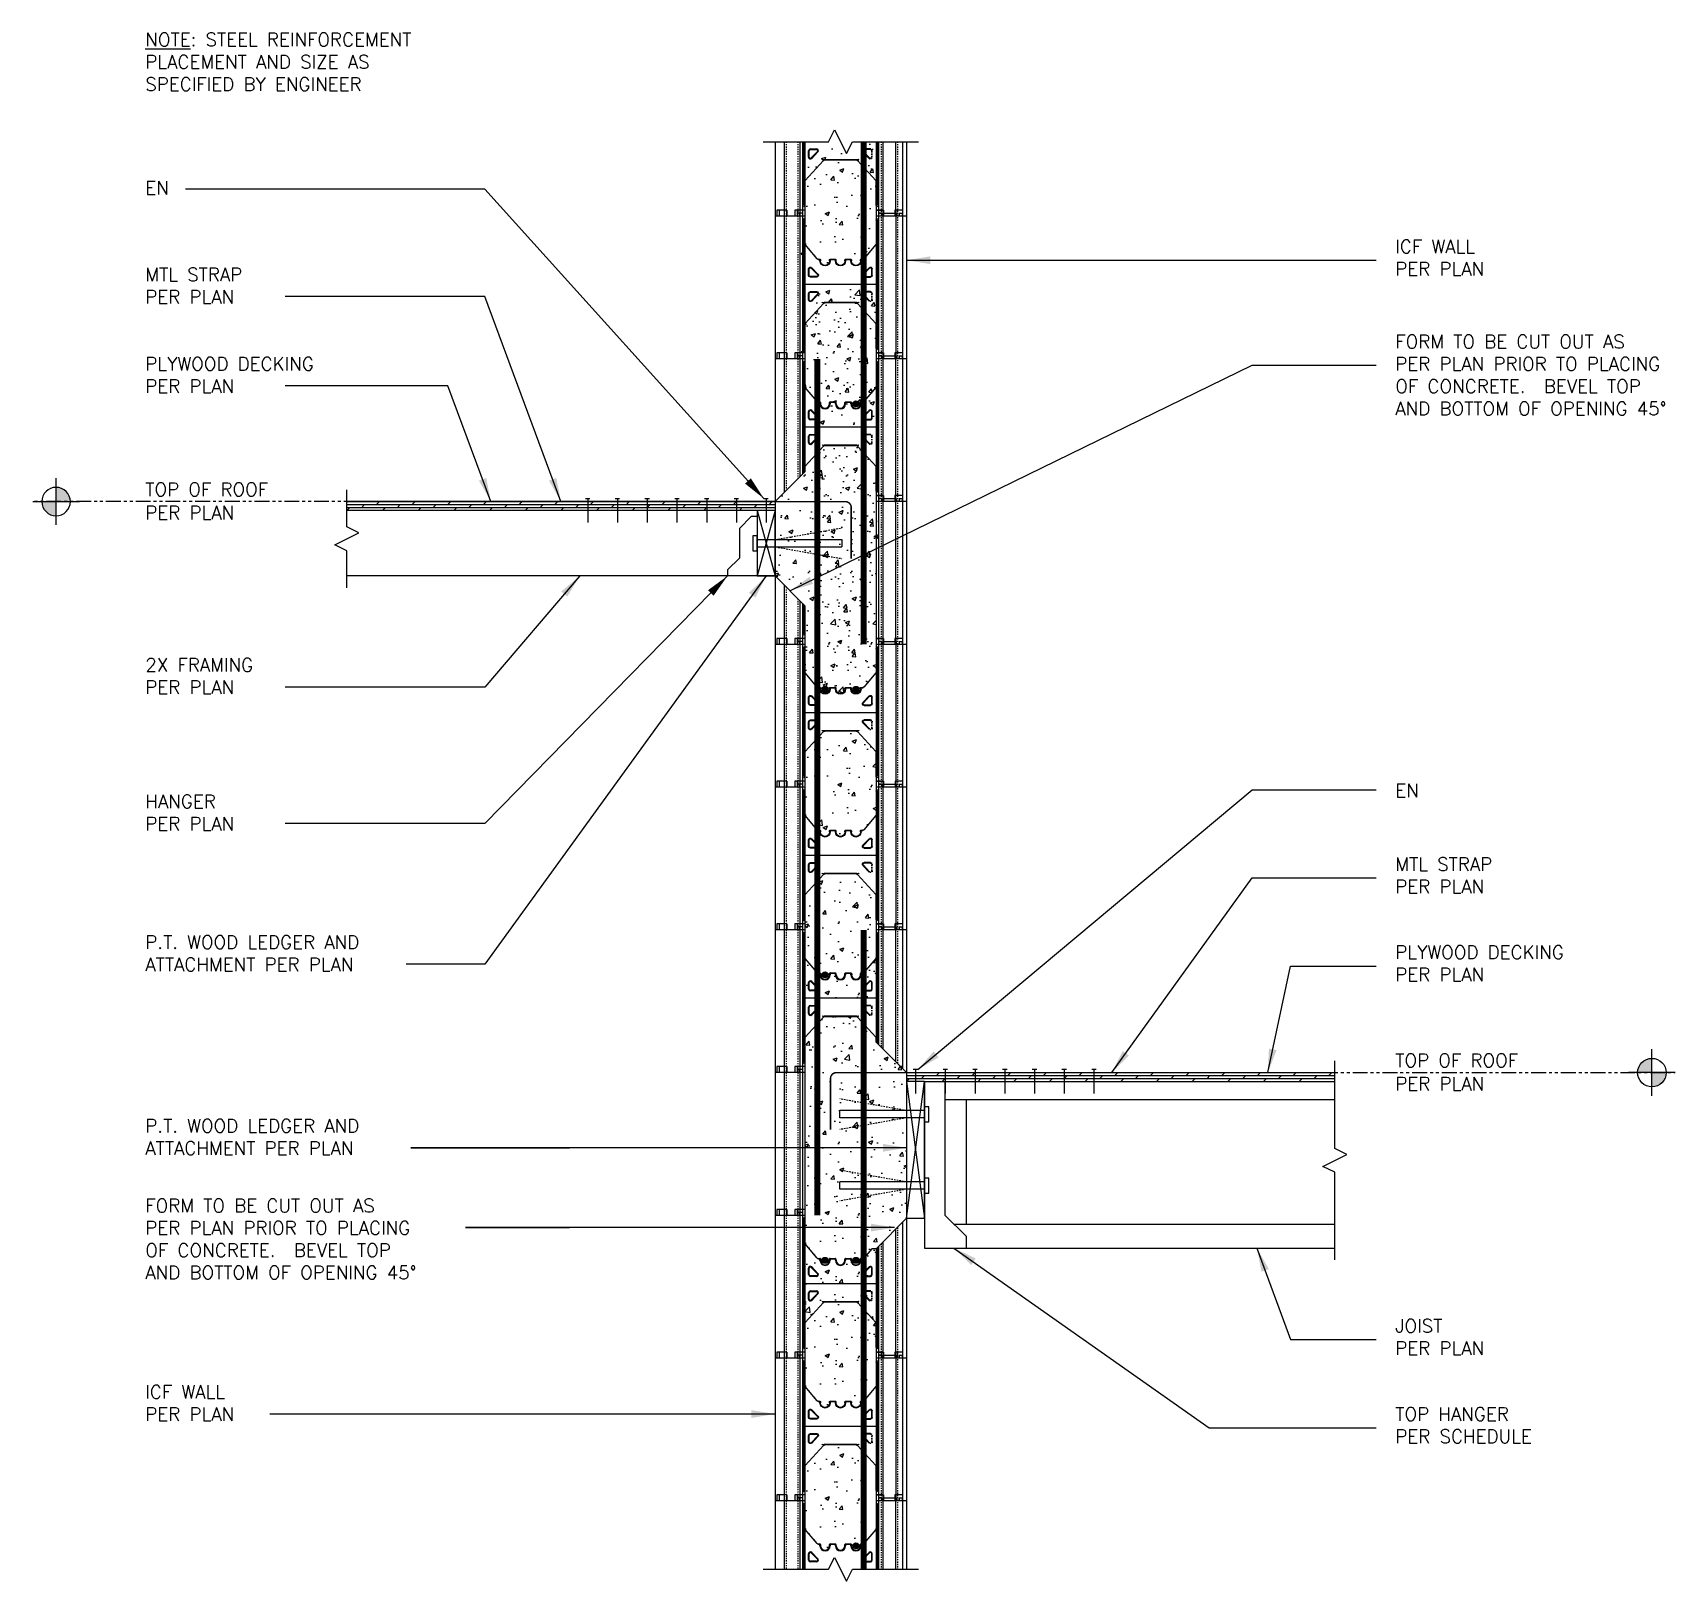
# Model space of a CAD drawing. Header units: inches. Extents: x 180 to 318, y -81 to 49.
import ezdxf

# ---------------------------------------------------------------- set-up
doc = ezdxf.new("R2010")
doc.units = ezdxf.units.IN
doc.header["$MEASUREMENT"] = 0
for name, pattern in [('DASHED2', [0.375, 0.25, -0.125]), ('HIDDEN2', [0.1875, 0.125, -0.0625]), ('PHANTOM', [2.5, 1.25, -0.25, 0.25, -0.25, 0.25, -0.25])]:
    doc.linetypes.add(name, pattern=pattern)
for name, color, linetype in [('A-NOTE-SYMBOL', 7, 'Continuous'), ('A-SEC-DTL', 3, 'Continuous'), ('LAYER 12', 12, 'Continuous'), ('LAYER 13', 13, 'Continuous'), ('LAYER 3', 3, 'Continuous'), ('LAYER 5', 5, 'Continuous'), ('LAYER 7', 7, 'Continuous'), ('LAYER 8', 8, 'Continuous')]:
    doc.layers.add(name, color=color, linetype=linetype)
doc.styles.add('NOTES', font='simplex.shx', dxfattribs={"height": 1})
doc.dimstyles.new('DIM-16', dxfattribs={"dimscale": 16, "dimtxt": 0.09375, "dimasz": 0.125, "dimexe": 0.1875, "dimexo": 0.0625, "dimgap": 0.0625, "dimtad": 0, "dimtih": 1, "dimtoh": 1, "dimdec": 4, "dimzin": 3, "dimdsep": 46, "dimlunit": 4, "dimtxsty": 'NOTES', "dimcen": 0.0625, "dimclrt": 4, "dimadec": 0, "dimazin": 0, "dimtfac": 1, "dimtdec": 4, "dimtofl": 0, "dimtmove": 0, "dimatfit": 3, "dimfxl": 1, "dimfrac": 2, "dimtolj": 1, "dimtzin": 0, "dimarcsym": 0})

msp = doc.modelspace()

# ---------------------------------------------------------------- texts
at = {"layer": 'LAYER 7', "char_height": 1.125, "width": 28.9114, "attachment_point": 1, "style": 'NOTES'}
for s, insert in [('\\A1;{\\LNOTE}: STEEL REINFORCEMENT\\PPLACEMENT AND SIZE AS \\PSPECIFIED BY ENGINEER', (189, 49.09)), ('\\A1;EN', (189, 36.63)), ('\\A1;ICF WALL\\PPER PLAN', (294.08, 31.7)), ('\\A1;MTL STRAP\\PPER PLAN', (189, 29.34)), ('\\A1;FORM TO BE CUT OUT AS\\PPER PLAN PRIOR TO PLACING\\POF CONCRETE.  BEVEL TOP\\PAND BOTTOM OF OPENING 45%%D', (294.08, 23.7)), ('\\A1;PLYWOOD DECKING\\PPER PLAN', (189, 21.83)), ('TOP OF ROOF', (189, 11.28)), ('PER PLAN', (189, 9.32)), ('\\A1;2X FRAMING\\PPER PLAN', (189, -3.48)), ('\\A1;HANGER\\PPER PLAN', (189, -14.95)), ('\\A1;EN', (294.08, -14.04)), ('\\A1;MTL STRAP\\PPER PLAN', (294.08, -20.23)), ('\\A1;P.T. WOOD LEDGER AND\\PATTACHMENT PER PLAN', (189, -26.78)), ('\\A1;PLYWOOD DECKING\\PPER PLAN', (294.08, -27.63)), ('TOP OF ROOF', (294.08, -36.72)), ('PER PLAN', (294.08, -38.68)), ('\\A1;P.T. WOOD LEDGER AND\\PATTACHMENT PER PLAN', (189, -42.22)), ('\\A1;FORM TO BE CUT OUT AS\\PPER PLAN PRIOR TO PLACING\\POF CONCRETE.  BEVEL TOP\\PAND BOTTOM OF OPENING 45%%D', (189, -48.93)), ('\\A1;JOIST\\PPER PLAN', (294.08, -59.04)), ('\\A1;ICF WALL\\PPER PLAN', (189, -64.59)), ('\\A1;TOP HANGER\\PPER SCHEDULE', (294.08, -66.45))]:
    msp.add_mtext(s, dxfattribs=dict(at, insert=insert))

# ---------------------------------------------------------------- blocks, each defined once
blk = doc.blocks.new('A$C01DD0D20')
at = {"layer": 'LAYER 12'}
for p, q in [((0.35, 12.5), (0.97, 12.5)), ((0.35, 12.5), (0.35, 0)), ((0.35, 12.5), (0.97, 12.5)), ((0.35, 12.5), (0.35, 12)), ((0.92, 12.5), (0.92, 0)), ((0.97, 12.5), (0.97, 12)), ((0.97, 12.5), (0.97, 12)), ((1.94, 12.5), (1.94, 12)), ((1.94, 12.5), (2.56, 12.5)), ((1.94, 12.5), (1.94, 12)), ((1.94, 12.5), (2.56, 12.5)), ((1.99, 12.5), (1.99, 0)), ((2.56, 12.5), (2.56, 12)), ((8.56, 12.5), (9.19, 12.5)), ((8.56, 12.5), (8.56, 12)), ((8.56, 12.5), (9.19, 12.5)), ((9.19, 12.5), (9.19, 12)), ((9.19, 12.5), (9.19, 12)), ((10.09, 12.5), (10.09, 12)), ((10.09, 12.5), (10.71, 12.5)), ((10.09, 12.5), (10.09, 12)), ((10.09, 12.5), (10.71, 12.5)), ((10.71, 12.5), (10.71, 12)), ((10.71, 12.5), (10.71, 12)), ((2.11, 12.25), (2.11, 12)), ((2.11, 12.25), (2.36, 12.25)), ((2.36, 12.25), (2.36, 0)), ((2.41, 11.73), (2.5, 11.78)), ((2.46, 11.65), (2.41, 11.73)), ((2.46, 11.63), (2.46, 0.93)), ((2.46, 11.59), (2.46, 11.62)), ((2.5, 11.78), (2.56, 11.67)), ((2.56, 11.65), (2.56, 9.67)), ((8.56, 9.67), (8.56, 11.65)), ((8.57, 11.67), (8.63, 11.78)), ((8.63, 11.78), (8.71, 11.73)), ((8.66, 11.63), (8.66, 0.93)), ((8.66, 11.62), (8.66, 11.59)), ((8.71, 11.73), (8.67, 11.65)), ((8.76, 12.25), (8.76, 0)), ((8.76, 12.25), (9.01, 12.25)), ((8.76, 12.25), (8.76, 12)), ((8.76, 12.25), (9.01, 12.25)), ((8.98, 12), (8.98, 0)), ((9.01, 12.25), (9.01, 12)), ((9.01, 12.25), (9.01, 12)), ((10.3, 12), (10.3, 0)), ((2.56, 9.67), (2.56, 2.91)), ((8.56, 2.91), (8.56, 9.67)), ((2.59, 9.6), (3.61, 8.41)), ((3.68, 8.38), (3.69, 8.38)), ((3.84, 8.38), (3.68, 8.38)), ((3.69, 8.38), (3.69, 8.33)), ((3.69, 8.33), (3.79, 8.33)), ((3.89, 8.23), (3.89, 8.33)), ((4.64, 8.33), (4.64, 8.23)), ((5.14, 8.38), (4.69, 8.38)), ((4.74, 8.33), (5.09, 8.33)), ((5.19, 8.23), (5.19, 8.33)), ((5.94, 8.33), (5.94, 8.23)), ((6.44, 8.38), (5.99, 8.38)), ((6.04, 8.33), (6.39, 8.33)), ((6.49, 8.23), (6.49, 8.33)), ((7.24, 8.33), (7.24, 8.23)), ((7.44, 8.38), (7.29, 8.38)), ((7.34, 8.33), (7.44, 8.33)), ((7.44, 8.33), (7.44, 8.38)), ((7.44, 8.38), (7.44, 8.38)), ((7.52, 8.41), (8.53, 9.6)), ((2.89, 7.02), (2.89, 7.56)), ((2.94, 7.02), (2.94, 7.56)), ((3.56, 6.92), (3.04, 6.92)), ((3.11, 7.63), (3.63, 7.09)), ((3.15, 7.66), (3.67, 7.12)), ((3.84, 8.28), (3.84, 8.23)), ((4.69, 8.23), (4.69, 8.28)), ((5.14, 8.28), (5.14, 8.23)), ((5.99, 8.23), (5.99, 8.28)), ((6.44, 8.28), (6.44, 8.23)), ((7.29, 8.23), (7.29, 8.28)), ((7.98, 7.66), (7.46, 7.12)), ((8.02, 7.63), (7.5, 7.09)), ((7.57, 6.92), (8.09, 6.92)), ((8.19, 7.02), (8.19, 7.56)), ((8.24, 7.02), (8.24, 7.56)), ((2.46, 6.25), (8.66, 6.25)), ((3.56, 6.87), (3.04, 6.87)), ((3.04, 5.65), (3.56, 5.65)), ((3.04, 5.6), (3.56, 5.6)), ((7.57, 6.87), (8.09, 6.87)), ((8.09, 5.65), (7.57, 5.65)), ((8.09, 5.6), (7.57, 5.6)), ((2.59, 2.98), (4.14, 4.66)), ((3.63, 5.43), (3.11, 4.89)), ((3.67, 5.4), (3.15, 4.86)), ((4.19, 4.77), (4.04, 4.75)), ((4.04, 4.74), (4.19, 4.72)), ((5.56, 4.77), (4.19, 4.77)), ((4.19, 4.72), (5.56, 4.72)), ((4.25, 4.7), (5.56, 4.7)), ((6.93, 4.77), (5.56, 4.77)), ((5.56, 4.72), (6.93, 4.72)), ((5.56, 4.7), (6.88, 4.7)), ((7.09, 4.75), (6.93, 4.77)), ((6.93, 4.72), (7.09, 4.74)), ((6.98, 4.66), (8.53, 2.98)), ((7.46, 5.4), (7.98, 4.86)), ((7.5, 5.43), (8.02, 4.89)), ((8.19, 4.96), (8.19, 5.5)), ((8.24, 4.96), (8.24, 5.5)), ((2.56, 0.9), (2.56, 2.91)), ((8.56, 2.91), (8.56, 0.9)), ((0.35, 0.5), (0.97, 0.5)), ((0.35, 0.5), (0.97, 0.5)), ((0.35, 0.5), (0.35, 0)), ((0.35, 0.5), (0.97, 0.5)), ((0.35, 0.5), (0.35, 0)), ((0.35, 0.5), (0.97, 0.5)), ((0.35, 0.5), (0.97, 0.5)), ((0.35, 0.5), (0.97, 0.5)), ((0.35, 0.5), (0.97, 0.5)), ((0.35, 0.5), (0.35, 0)), ((0.35, 0.5), (0.97, 0.5)), ((0.35, 0.5), (0.35, 0)), ((0.35, 0.5), (0.97, 0.5)), ((0.35, 0.5), (0.97, 0.5)), ((0.35, 0.5), (0.97, 0.5)), ((0.35, 0.5), (0.97, 0.5)), ((0.35, 0.5), (0.35, 0)), ((0.35, 0.5), (0.97, 0.5)), ((0.35, 0.5), (0.97, 0.5)), ((0.35, 0.5), (0.97, 0.5)), ((0.35, 0.5), (0.97, 0.5)), ((0.35, 0.5), (0.35, 0)), ((0.35, 0.5), (0.97, 0.5)), ((0.35, 0.5), (0.97, 0.5)), ((0.35, 0.5), (0.97, 0.5)), ((0.35, 0.5), (0.35, 0)), ((0.35, 0.5), (0.97, 0.5)), ((0.35, 0.5), (0.35, 0)), ((0.35, 0.5), (0.35, 0)), ((0.37, 0.25), (0.37, 0)), ((0.62, 0.25), (0.37, 0.25)), ((0.37, 0.25), (0.37, 0)), ((0.62, 0.25), (0.37, 0.25)), ((0.37, 0.25), (0.37, 0)), ((0.62, 0.25), (0.37, 0.25)), ((0.62, 0.25), (0.62, 0)), ((0.62, 0.25), (0.62, 0)), ((0.62, 0.25), (0.62, 0)), ((1.94, 0.25), (0.87, 0.25)), ((0.87, 0.25), (0.87, 0)), ((1.94, 0.25), (0.87, 0.25)), ((0.87, 0.25), (0.87, 0)), ((1.94, 0.25), (0.87, 0.25)), ((0.87, 0.25), (0.87, 0)), ((0.97, 0.5), (0.97, 0)), ((0.97, 0.5), (0.97, 0)), ((0.97, 0.5), (0.97, 0)), ((0.97, 0.5), (0.97, 0)), ((0.97, 0.5), (0.97, 0)), ((0.97, 0.5), (0.97, 0)), ((0.97, 0.5), (0.97, 0)), ((0.97, 0.5), (0.97, 0)), ((0.97, 0.5), (0.97, 0)), ((0.97, 0.5), (0.97, 0)), ((0.97, 0.5), (0.97, 0)), ((0.97, 0.5), (0.97, 0)), ((0.97, 0.5), (0.97, 0)), ((0.97, 0.5), (0.97, 0)), ((0.97, 0.5), (0.97, 0)), ((0.97, 0.5), (0.97, 0)), ((0.97, 0.5), (0.97, 0)), ((0.97, 0.5), (0.97, 0)), ((0.97, 0.5), (0.97, 0)), ((0.97, 0.5), (0.97, 0)), ((1.94, 0.5), (1.94, 0)), ((1.94, 0.5), (2.56, 0.5)), ((1.94, 0.5), (1.94, 0)), ((1.94, 0.5), (2.56, 0.5)), ((1.94, 0.5), (1.94, 0)), ((1.94, 0.5), (2.56, 0.5)), ((1.94, 0.5), (1.94, 0)), ((1.94, 0.5), (2.56, 0.5)), ((1.94, 0.5), (1.94, 0)), ((1.94, 0.5), (2.56, 0.5)), ((1.94, 0.5), (1.94, 0)), ((1.94, 0.5), (2.56, 0.5)), ((1.94, 0.5), (1.94, 0)), ((1.94, 0.5), (2.56, 0.5)), ((1.94, 0.5), (1.94, 0)), ((2.56, 0.5), (1.94, 0.5)), ((1.94, 0.5), (1.94, 0)), ((1.94, 0.5), (2.56, 0.5)), ((1.94, 0.5), (1.94, 0)), ((1.94, 0.5), (2.56, 0.5)), ((1.94, 0.5), (1.94, 0)), ((1.94, 0.5), (2.56, 0.5)), ((1.94, 0.5), (1.94, 0)), ((1.94, 0.5), (2.56, 0.5)), ((1.94, 0.5), (1.94, 0)), ((1.94, 0.5), (2.56, 0.5)), ((1.94, 0.5), (1.94, 0)), ((1.94, 0.5), (2.56, 0.5)), ((1.94, 0.5), (1.94, 0)), ((1.94, 0.5), (2.56, 0.5)), ((1.94, 0.5), (1.94, 0)), ((1.94, 0.5), (2.56, 0.5)), ((1.94, 0.5), (1.94, 0)), ((1.94, 0.5), (2.56, 0.5)), ((1.94, 0.5), (1.94, 0)), ((1.94, 0.5), (2.56, 0.5)), ((1.94, 0.5), (1.94, 0)), ((2.56, 0.5), (1.94, 0.5)), ((1.94, 0.5), (1.94, 0)), ((1.94, 0.5), (2.56, 0.5)), ((1.94, 0.5), (1.94, 0)), ((1.94, 0.5), (2.56, 0.5)), ((1.94, 0.5), (1.94, 0)), ((2.56, 0.5), (1.94, 0.5)), ((1.94, 0.5), (1.94, 0)), ((1.94, 0.5), (2.56, 0.5)), ((2.11, 0.25), (2.11, 0)), ((2.11, 0.25), (2.36, 0.25)), ((2.11, 0.25), (2.11, 0)), ((2.11, 0.25), (2.36, 0.25)), ((2.11, 0.25), (2.11, 0)), ((2.11, 0.25), (2.36, 0.25)), ((2.11, 0.25), (2.11, 0)), ((2.36, 0.25), (2.11, 0.25)), ((2.11, 0.25), (2.11, 0)), ((2.11, 0.25), (2.36, 0.25)), ((2.11, 0.25), (2.11, 0)), ((2.11, 0.25), (2.36, 0.25)), ((2.11, 0.25), (2.11, 0)), ((2.11, 0.25), (2.36, 0.25)), ((2.11, 0.25), (2.11, 0)), ((2.11, 0.25), (2.36, 0.25)), ((2.11, 0.25), (2.11, 0)), ((2.11, 0.25), (2.36, 0.25)), ((2.11, 0.25), (2.11, 0)), ((2.36, 0.25), (2.11, 0.25)), ((2.11, 0.25), (2.11, 0)), ((2.11, 0.25), (2.36, 0.25)), ((2.11, 0.25), (2.11, 0)), ((2.36, 0.25), (2.11, 0.25)), ((2.36, 0.25), (2.36, 0)), ((2.36, 0.25), (2.36, 0)), ((2.36, 0.25), (2.36, 0)), ((2.46, 0.9), (2.41, 0.82)), ((2.41, 0.82), (2.5, 0.77)), ((2.46, 0.96), (2.46, 0.93)), ((2.5, 0.77), (2.56, 0.88)), ((2.56, 0.5), (2.56, 0)), ((2.56, 0.5), (2.56, 0)), ((2.56, 0.5), (2.56, 0)), ((2.56, 0.5), (2.56, 0)), ((2.56, 0.5), (2.56, 0)), ((2.56, 0.5), (2.56, 0)), ((2.56, 0.5), (2.56, 0)), ((2.56, 0.5), (2.56, 0)), ((2.56, 0.5), (2.56, 0)), ((2.56, 0.5), (2.56, 0)), ((2.56, 0.5), (2.56, 0)), ((8.56, 0.5), (9.18, 0.5)), ((8.56, 0.5), (9.18, 0.5)), ((8.56, 0.5), (9.18, 0.5)), ((8.57, 0.88), (8.63, 0.77)), ((8.63, 0.77), (8.71, 0.82)), ((8.66, 0.93), (8.66, 0.96)), ((8.71, 0.82), (8.67, 0.9)), ((8.76, 0.5), (8.76, 0)), ((8.76, 0.5), (9.39, 0.5)), ((8.76, 0.25), (8.76, 0)), ((8.76, 0.25), (9.01, 0.25)), ((8.76, 0.25), (9.01, 0.25)), ((8.76, 0.25), (8.76, 0)), ((8.76, 0.25), (9.01, 0.25)), ((8.96, 0.25), (9.21, 0.25)), ((9.01, 0.25), (9.01, 0)), ((9.01, 0.25), (9.01, 0)), ((9.01, 0.25), (9.01, 0)), ((9.18, 0.5), (9.18, 0)), ((9.18, 0.5), (9.18, 0)), ((9.18, 0.5), (9.18, 0)), ((9.21, 0.25), (9.21, 0)), ((9.39, 0.5), (9.39, 0)), ((10.08, 0.5), (10.08, 0)), ((10.08, 0.5), (10.71, 0.5)), ((10.08, 0.5), (10.08, 0)), ((10.08, 0.5), (10.71, 0.5)), ((10.08, 0.5), (10.08, 0)), ((10.08, 0.5), (10.71, 0.5)), ((10.29, 0.5), (10.29, 0)), ((10.29, 0.5), (10.91, 0.5)), ((10.71, 0.5), (10.71, 0)), ((10.71, 0.5), (10.71, 0)), ((10.71, 0.5), (10.71, 0)), ((10.91, 0.5), (10.91, 0))]:
    blk.add_line(p, q, dxfattribs=at)
at = {"layer": 'LAYER 12', "linetype": 'DASHED2', "ltscale": 0.15}
for p, q in [((0.76, 12.5), (0.76, 0)), ((2.15, 12.5), (2.15, 0)), ((9.14, 12), (9.14, 0)), ((10.14, 12), (10.14, 0)), ((2.89, 4.96), (2.89, 5.5)), ((2.94, 4.96), (2.94, 5.5))]:
    blk.add_line(p, q, dxfattribs=at)
at = {"layer": 'LAYER 12'}
for centre, radius, start, end in [((2.41, 11.62), 0.05, 0, 30), ((2.51, 11.65), 0.05, 0, 30), ((8.61, 11.65), 0.05, 150, 180), ((8.71, 11.62), 0.05, 150, 180), ((2.66, 9.67), 0.1, 180, 223.8309), ((8.46, 9.67), 0.1, 316.1691, 360), ((3.68, 8.48), 0.1, 223.8309, 270), ((3.79, 8.28), 0.05, 360, 90), ((3.84, 8.33), 0.05, 0, 90), ((4.69, 8.33), 0.05, 90, 180), ((4.74, 8.28), 0.05, 90, 180), ((5.09, 8.28), 0.05, 360, 90), ((5.14, 8.33), 0.05, 0, 90), ((5.99, 8.33), 0.05, 90, 180), ((6.04, 8.28), 0.05, 90, 180), ((6.39, 8.28), 0.05, 0, 90), ((6.44, 8.33), 0.05, 0, 90), ((7.29, 8.33), 0.05, 90, 180), ((7.34, 8.28), 0.05, 90, 180), ((7.44, 8.48), 0.1, 270, 316.1691), ((3.04, 7.56), 0.15, 43.8309, 180), ((3.04, 7.02), 0.15, 180, 270), ((3.04, 7.56), 0.1, 43.8309, 180), ((3.04, 7.02), 0.1, 180, 270), ((3.56, 7.02), 0.15, 270, 43.8309), ((3.56, 7.02), 0.1, 270, 43.8309), ((4.26, 8.23), 0.425, 180, 360), ((4.26, 8.23), 0.375, 180, 0), ((5.56, 8.23), 0.425, 180, 270), ((5.56, 8.23), 0.375, 180, 270), ((5.56, 8.23), 0.425, 270, 0), ((5.56, 8.23), 0.375, 270, 0), ((6.86, 8.23), 0.425, 180, 0), ((6.86, 8.23), 0.375, 180, 0), ((7.57, 7.02), 0.15, 136.1691, 270), ((7.57, 7.02), 0.1, 136.1691, 270), ((8.09, 7.56), 0.15, 0, 136.1691), ((8.09, 7.56), 0.1, 0, 136.1691), ((8.09, 7.02), 0.15, 270, 0), ((8.09, 7.02), 0.1, 270, 360), ((3.56, 5.5), 0.15, 316.1691, 90), ((3.56, 5.5), 0.1, 316.1691, 90), ((7.57, 5.5), 0.15, 90, 223.8309), ((7.57, 5.5), 0.1, 90, 223.8309), ((8.09, 5.5), 0.15, 360, 90), ((8.09, 5.5), 0.1, 0, 90), ((4.04, 4.75), 0.01, 97.4099, 262.5901), ((4.25, 4.55), 0.15, 90, 135), ((6.88, 4.55), 0.15, 45, 90), ((7.09, 4.75), 0.01, 277.4099, 82.5901), ((8.09, 4.96), 0.15, 223.8309, 360), ((8.09, 4.96), 0.1, 223.8309, 0), ((2.66, 2.91), 0.1, 135, 180), ((8.46, 2.91), 0.1, 360, 45), ((2.41, 0.93), 0.05, 330, 360), ((2.51, 0.9), 0.05, 330, 360), ((8.61, 0.9), 0.05, 180, 210), ((8.71, 0.93), 0.05, 180, 210)]:
    blk.add_arc(centre, radius, start, end, dxfattribs=at)
at = {"layer": 'LAYER 12', "linetype": 'DASHED2', "ltscale": 0.15}
for centre, radius, start, end in [((3.04, 5.5), 0.15, 90, 180), ((3.04, 5.5), 0.1, 90, 180), ((3.04, 4.96), 0.15, 180, 316.1691), ((3.04, 4.96), 0.1, 180, 316.1691)]:
    blk.add_arc(centre, radius, start, end, dxfattribs=at)
at = {"layer": 'LAYER 5'}
for p, q in [((2.56, 12.5), (2.56, 0)), ((8.56, 12.5), (8.56, 0)), ((0, 12), (0, 0)), ((0, 12), (2.56, 12)), ((8.56, 12), (11.06, 12)), ((11.06, 12), (11.06, 0)), ((0, 0), (2.56, 0)), ((8.56, 0), (11.06, 0))]:
    blk.add_line(p, q, dxfattribs=at)
blk = doc.blocks.new('ELEVATION-MARK')
at = {"layer": 'A-NOTE-SYMBOL'}
h = blk.add_hatch(color=256, dxfattribs=at)
h.paths.add_polyline_path([(0, 0), (0, 0.114, 0.414214), (-0.114, 0)])
h.paths.add_polyline_path([(0, -0.114, 0.414214), (0.114, 0), (0, 0)])
for p, q in [((0, -0.187), (0, 0.187)), ((0.187, 0), (-0.187, 0))]:
    blk.add_line(p, q, dxfattribs=at)
at = {"layer": 'A-NOTE-SYMBOL', "color": 3}
blk.add_circle((0, 0), 0.114, dxfattribs=at)

# ---------------------------------------------------------------- hatches: boundary and pattern name
at = {"layer": 'LAYER 13'}
h = msp.add_hatch(dxfattribs=at)
h.set_pattern_fill('AR-CONC,_O', color=256, scale=0.5)
h.set_pattern_definition([(50, (244.022, 11.9896), (3.5863, -0.31376), [0.375, -4.125]), (355, (244.022, 11.9896), (-0.69376, 3.76096), [0.3, -3.3]), (100.451, (244.321, 11.9634), (2.89255, 3.4472), [0.3187, -3.5057]), (46.184, (244.022, 12.9896), (5.3362, -0.8276), [0.5625, -6.1875]), (96.636, (244.467, 12.9206), (4.6733, 4.8706), [0.47805, -5.2586]), (351.184, (244.022, 12.9896), (4.6733, 4.8706), [0.45, -4.95]), (21, (244.522, 12.7396), (2.98454, -2.0131), [0.375, -4.125]), (326, (244.522, 12.7396), (1.2166, 3.62575), [0.3, -3.3]), (71.451, (244.771, 12.5718), (4.2011, 1.61265), [0.3187, -3.5057]), (37.5, (244.0221, 11.9896), (0.0608, 1.66447), [0, -3.26, 0, -3.35, 0, -3.3125]), (7.5, (244.0221, 11.9896), (1.31535, 1.97206), [0, -1.91, 0, -3.185, 0, -1.2625]), (327.5, (242.9071, 11.9896), (2.66911, -0.112774), [0, -1.25, 0, -3.9, 0, -5.175]), (317.5, (242.4071, 11.9896), (2.91593, 0.50052), [0, -1.625, 0, -2.59, 0, -3.675])])
h.paths.add_polyline_path([(249.39, 37.77), (248.86, 38.35, 0.198912), (248.75, 38.39), (247.44, 38.39), (246.12, 38.39, 0.219107), (246.01, 38.34), (244.46, 36.66, 0.178873), (244.44, 36.6), (244.44, 34.59), (244.44, 33.69), (244.44, 31.36, 0.193615), (244.46, 31.29), (245.48, 30.1, 0.223528), (245.56, 30.07), (245.56, 30.07), (245.71, 30.07, -0.414214), (245.76, 30.02), (245.76, 29.91, 1), (246.51, 29.91), (246.51, 30.02, -0.414214), (246.56, 30.07), (247.01, 30.07, -0.414214), (247.06, 30.02), (247.06, 29.91, 0.414214), (247.44, 29.54, 0.414214), (247.81, 29.91), (247.81, 30.02, -0.414214), (247.86, 30.07), (248.31, 30.07, -0.414214), (248.36, 30.02), (248.36, 29.91, 1), (249.11, 29.91), (249.11, 30.02, -0.414214), (249.16, 30.07), (249.32, 30.07, 0.187817), (249.39, 30.1)], flags=16)
h.paths.add_polyline_path([(250.64, 33.69), (250.44, 33.69), (250.44, 34.19), (250.44, 34.19), (250.44, 39.94), (248.44, 39.94), (247.94, 38.94), (246.94, 40.94), (246.44, 39.94), (244.44, 39.94), (244.44, 36.6), (244.44, 34.58), (244.37, 34.46), (244.24, 34.54), (244.24, 34.19), (244.44, 34.19), (244.44, 33.69), (244.02, 33.69), (244.02, 22.19), (244.44, 22.19), (244.44, 21.69), (244.24, 21.69), (244.24, 11.99), (244.34, 12.09), (244.34, 21.31, 0.131652), (244.33, 21.34), (244.28, 21.42), (244.37, 21.47), (244.44, 21.35), (244.44, 19.36), (244.44, 15.94), (250.44, 15.94), (250.44, 19.36), (250.44, 21.35), (250.5, 21.47), (250.64, 21.39), (250.64, 21.69), (250.44, 21.69), (250.44, 22.19), (250.64, 22.19)])
h.paths.add_polyline_path([(250.44, 33.35), (250.5, 33.47), (250.59, 33.42), (250.54, 33.34, 0.131652), (250.54, 33.31), (250.54, 33.28), (250.54, 22.62, 0.131652), (250.54, 22.59), (250.59, 22.51), (250.5, 22.46), (250.44, 22.58), (250.44, 24.6, 0.198912), (250.41, 24.67), (248.86, 26.35, 0.198912), (248.75, 26.39), (247.44, 26.39), (246.12, 26.39, 0.219107), (246.01, 26.34), (244.46, 24.66, 0.178873), (244.44, 24.6), (244.44, 22.58), (244.37, 22.46), (244.28, 22.51), (244.33, 22.59, 0.131652), (244.34, 22.62), (244.34, 22.65), (244.34, 33.31, 0.131652), (244.33, 33.34), (244.28, 33.42), (244.37, 33.47), (244.44, 33.35), (244.44, 31.36, 0.193615), (244.46, 31.29), (245.48, 30.1, 0.223528), (245.56, 30.07), (245.56, 30.07), (245.71, 30.07, -0.414214), (245.76, 30.02), (245.76, 29.91, 1), (246.51, 29.91), (246.51, 30.02, -0.414214), (246.56, 30.07), (247.01, 30.07, -0.414214), (247.06, 30.02), (247.06, 29.91, 0.414214), (247.44, 29.54, 0.414214), (247.81, 29.91), (247.81, 30.02, -0.414214), (247.86, 30.07), (248.31, 30.07, -0.414214), (248.36, 30.02), (248.36, 29.91, 1), (249.11, 29.91), (249.11, 30.02, -0.414214), (249.16, 30.07), (249.32, 30.07, 0.234415), (249.4, 30.11), (250.42, 31.3, 0.166899), (250.44, 31.36)], flags=16)
h.paths.add_polyline_path([(250.11, 29.25), (250.11, 28.71, -0.414214), (249.96, 28.56), (249.44, 28.56, -0.660825), (249.33, 28.81), (249.85, 29.35, -0.675583)], flags=0)
h.paths.add_polyline_path([(250.06, 29.25), (250.06, 28.71, -0.414214), (249.96, 28.61), (249.44, 28.61, -0.660825), (249.37, 28.78), (249.89, 29.32, -0.675583)], flags=0)
h.paths.add_polyline_path([(248.81, 38.41), (247.44, 38.41), (247.44, 38.39), (248.75, 38.39)], flags=16)
h.paths.add_polyline_path([(249.96, 27.34, -0.414214), (250.11, 27.19), (250.11, 26.65, -0.675583), (249.85, 26.54), (249.33, 27.09, -0.660825), (249.44, 27.34)], flags=0)
h.paths.add_polyline_path([(249.96, 27.29, -0.414214), (250.06, 27.19), (250.06, 26.65, -0.675583), (249.89, 26.58), (249.37, 27.12, -0.660825), (249.44, 27.29)], flags=0)
h.paths.add_polyline_path([(249.85, 38.54), (249.33, 39.09, -0.660825), (249.44, 39.34), (249.96, 39.34, -0.414214), (250.11, 39.19), (250.11, 38.65, -0.675583)], flags=16)
h.paths.add_polyline_path([(249.89, 38.58), (249.37, 39.12, -0.660825), (249.44, 39.29), (249.96, 39.29, -0.414214), (250.06, 39.19), (250.06, 38.65, -0.675583)], flags=0)
h.paths.add_polyline_path([(245.54, 28.81, -0.660825), (245.43, 28.56), (244.91, 28.56, -0.414214), (244.76, 28.71), (244.76, 29.25, -0.675583), (245.02, 29.35)], flags=0)
h.paths.add_polyline_path([(245.5, 28.78, -0.660825), (245.43, 28.61), (244.91, 28.61, -0.414214), (244.81, 28.71), (244.81, 29.25, -0.675583), (244.98, 29.32)], flags=0)
h.paths.add_polyline_path([(248.96, 26.44), (248.81, 26.46), (247.44, 26.46), (246.07, 26.46), (245.91, 26.44, 0.908036), (245.91, 26.42), (246.07, 26.41), (247.44, 26.41), (248.81, 26.41), (248.96, 26.42, 0.908036)], flags=0)
h.paths.add_polyline_path([(245.54, 27.09), (245.02, 26.54, -0.675583), (244.76, 26.65), (244.76, 27.19, -0.414214), (244.91, 27.34), (245.43, 27.34, -0.660825)], flags=0)
h.paths.add_polyline_path([(245.5, 27.12), (244.98, 26.58, -0.675583), (244.81, 26.65), (244.81, 27.19, -0.414214), (244.91, 27.29), (245.43, 27.29, -0.660825)], flags=0)
h.paths.add_polyline_path([(245.02, 38.54, -0.675583), (244.76, 38.65), (244.76, 39.19, -0.414214), (244.91, 39.34), (245.43, 39.34, -0.660825), (245.54, 39.09)], flags=16)
h.paths.add_polyline_path([(244.98, 38.58, -0.675583), (244.81, 38.65), (244.81, 39.19, -0.414214), (244.91, 39.29), (245.43, 39.29, -0.660825), (245.5, 39.12)], flags=0)
h.paths.add_polyline_path([(249.31, 18.07), (249.31, 18.02), (249.21, 18.02, 0.414214), (249.16, 17.97), (249.16, 17.91, -1), (248.31, 17.91), (248.31, 17.97, 0.414214), (248.26, 18.02), (247.91, 18.02, 0.414214), (247.86, 17.97), (247.86, 17.91, -0.414214), (247.44, 17.49, -0.414214), (247.01, 17.91), (247.01, 17.97, 0.414214), (246.96, 18.02), (246.61, 18.02, 0.414214), (246.56, 17.97), (246.56, 17.91, -1), (245.71, 17.91), (245.71, 17.97, 0.414214), (245.66, 18.02), (245.56, 18.02), (245.56, 18.07), (245.71, 18.07, -0.414214), (245.76, 18.02), (245.76, 17.91, 1), (246.51, 17.91), (246.51, 18.02, -0.414214), (246.56, 18.07), (247.01, 18.07, -0.414214), (247.06, 18.02), (247.06, 17.91, 0.414214), (247.44, 17.54, 0.414214), (247.81, 17.91), (247.81, 18.02, -0.414214), (247.86, 18.07), (248.31, 18.07, -0.414214), (248.36, 18.02), (248.36, 17.91, 1), (249.11, 17.91), (249.11, 18.02, -0.414214), (249.16, 18.07)], flags=16)
h.paths.add_polyline_path([(248.99, 17.91, -1), (248.49, 17.91, -1)], flags=16)
h.paths.add_polyline_path([(250.11, 17.25), (250.11, 16.71, -0.414214), (249.96, 16.56), (249.44, 16.56, -0.660825), (249.33, 16.81), (249.85, 17.35, -0.675583)], flags=16)
h.paths.add_polyline_path([(250.06, 17.25), (250.06, 16.71, -0.414214), (249.96, 16.61), (249.44, 16.61, -0.660825), (249.37, 16.78), (249.89, 17.32, -0.675583)], flags=0)
h.paths.add_polyline_path([(245.02, 17.35), (245.54, 16.81, -0.660825), (245.43, 16.56), (244.91, 16.56, -0.414214), (244.76, 16.71), (244.76, 17.25, -0.675583)], flags=16)
h.paths.add_polyline_path([(244.98, 17.32), (245.5, 16.78, -0.660825), (245.43, 16.61), (244.91, 16.61, -0.414214), (244.81, 16.71), (244.81, 17.25, -0.675583)], flags=0)
h = msp.add_hatch(dxfattribs=at)
h.set_pattern_fill('AR-CONC,_O', color=256, scale=0.5)
h.set_pattern_definition([(50, (244.437, 29.5396), (3.5863, -0.3138), [0.375, -4.125]), (355, (244.437, 29.5396), (-0.6938, 3.761), [0.3, -3.3]), (100.45, (244.736, 29.5134), (2.8925, 3.4472), [0.3187, -3.5057]), (46.184, (244.437, 30.5396), (5.3362, -0.8276), [0.5625, -6.1875]), (96.636, (244.882, 30.4706), (4.6733, 4.8706), [0.478, -5.2586]), (351.184, (244.437, 30.5396), (4.6733, 4.8706), [0.45, -4.95]), (21, (244.937, 30.2896), (2.9845, -2.0131), [0.375, -4.125]), (326, (244.937, 30.2896), (1.2166, 3.6258), [0.3, -3.3]), (71.45, (245.186, 30.1218), (4.2011, 1.6127), [0.3187, -3.5057]), (37.5, (244.4371, 29.5396), (0.0608, 1.66447), [0, -3.26, 0, -3.35, 0, -3.3125]), (7.5, (244.4371, 29.5396), (1.31535, 1.97206), [0, -1.91, 0, -3.185, 0, -1.2625]), (327.5, (243.3221, 29.5396), (2.66911, -0.11277), [0, -1.25, 0, -3.9, 0, -5.175]), (317.5, (242.8221, 29.5396), (2.91593, 0.50052), [0, -1.625, 0, -2.59, 0, -3.675])])
h.paths.add_polyline_path([(249.39, 37.77), (248.86, 38.35, 0.198912), (248.75, 38.39), (247.44, 38.39), (246.12, 38.39, 0.219107), (246.01, 38.34), (244.46, 36.66, 0.178873), (244.44, 36.6), (244.44, 34.59), (244.44, 33.69), (244.44, 31.36, 0.193615), (244.46, 31.29), (245.48, 30.1, 0.223528), (245.56, 30.07), (245.56, 30.07), (245.71, 30.07, -0.414214), (245.76, 30.02), (245.76, 29.91, 1), (246.51, 29.91), (246.51, 30.02, -0.414214), (246.56, 30.07), (247.01, 30.07, -0.414214), (247.06, 30.02), (247.06, 29.91, 0.414214), (247.44, 29.54, 0.414214), (247.81, 29.91), (247.81, 30.02, -0.414214), (247.86, 30.07), (248.31, 30.07, -0.414214), (248.36, 30.02), (248.36, 29.91, 1), (249.11, 29.91), (249.11, 30.02, -0.414214), (249.16, 30.07), (249.32, 30.07, 0.187817), (249.39, 30.1)])
h = msp.add_hatch(dxfattribs=at)
h.set_pattern_fill('AR-CONC,_O', color=256, scale=0.5)
h.set_pattern_definition([(50, (241.937, -6.4604), (3.5863, -0.31376), [0.375, -4.125]), (355, (241.937, -6.4604), (-0.69376, 3.76096), [0.3, -3.3]), (100.451, (242.236, -6.4866), (2.89255, 3.4472), [0.3187, -3.5057]), (46.184, (241.937, -5.4604), (5.3362, -0.8276), [0.5625, -6.1875]), (96.636, (242.382, -5.5294), (4.6733, 4.8706), [0.47805, -5.2586]), (351.184, (241.937, -5.4604), (4.6733, 4.8706), [0.45, -4.95]), (21, (242.437, -5.7104), (2.98454, -2.0131), [0.375, -4.125]), (326, (242.437, -5.7104), (1.21658, 3.62575), [0.3, -3.3]), (71.451, (242.686, -5.8782), (4.2011, 1.61265), [0.3187, -3.5057]), (37.5, (241.9371, -6.4604), (0.0608, 1.66447), [0, -3.26, 0, -3.35, 0, -3.3125]), (7.5, (241.9371, -6.4604), (1.31535, 1.97206), [0, -1.91, 0, -3.185, 0, -1.2625]), (327.5, (240.8221, -6.4604), (2.66911, -0.112774), [0, -1.25, 0, -3.9, 0, -5.175]), (317.5, (240.3221, -6.4604), (2.91593, 0.50052), [0, -1.625, 0, -2.59, 0, -3.675])])
h.paths.add_polyline_path([(250.64, 9.69), (250.44, 9.69), (250.44, 10.19), (250.64, 10.19), (250.64, 21.69), (250.44, 21.69), (250.44, 22.19), (250.44, 27.94), (244.44, 27.94), (244.44, 24.6), (244.44, 22.58), (244.37, 22.46), (244.24, 22.54), (244.24, 22.19), (244.44, 22.19), (244.44, 21.69), (244.24, 21.69), (244.24, 11.99), (244.34, 12.09), (244.34, 21.31, 0.131652), (244.33, 21.34), (244.28, 21.42), (244.37, 21.47), (244.44, 21.35), (244.44, 21.34, 0.131652), (244.43, 21.36), (244.37, 21.47), (244.28, 21.42), (244.34, 21.33), (244.34, 21.28), (244.34, 12.09), (241.94, 9.69), (241.94, 3.44), (244.44, 0.94), (244.44, 0.6), (244.44, -1.41), (244.44, -2.31), (244.44, -4.64, 0.193615), (244.46, -4.71), (245.48, -5.9, 0.223528), (245.56, -5.93), (245.56, -5.93), (245.71, -5.93, -0.414214), (245.76, -5.98), (245.76, -6.09, 1), (246.51, -6.09), (246.51, -5.98, -0.414214), (246.56, -5.93), (247.01, -5.93, -0.414214), (247.06, -5.98), (247.06, -6.09, 0.414214), (247.44, -6.46, 0.414214), (247.81, -6.09), (247.81, -5.98, -0.414214), (247.86, -5.93), (248.31, -5.93, -0.414214), (248.36, -5.98), (248.36, -6.09, 1), (249.11, -6.09), (249.11, -5.98, -0.414214), (249.16, -5.93), (249.32, -5.93, 0.234415), (249.4, -5.89), (250.42, -4.7, 0.166899), (250.44, -4.64), (250.44, -1.81), (250.64, -1.81)])
h.paths.add_polyline_path([(244.44, 12.6), (244.44, 19.36, 0.193615), (244.46, 19.29), (245.48, 18.1, 0.223528), (245.56, 18.07), (245.56, 18.07), (245.71, 18.07, -0.414214), (245.76, 18.02), (245.76, 17.91, 1), (246.51, 17.91), (246.51, 18.02, -0.414214), (246.56, 18.07), (247.01, 18.07, -0.414214), (247.06, 18.02), (247.06, 17.91, 0.414214), (247.44, 17.54, 0.414214), (247.81, 17.91), (247.81, 18.02, -0.414214), (247.86, 18.07), (248.31, 18.07, -0.414214), (248.36, 18.02), (248.36, 17.91, 1), (249.11, 17.91), (249.11, 18.02, -0.414214), (249.16, 18.07), (249.32, 18.07, 0.234415), (249.4, 18.11), (250.42, 19.3, 0.166899), (250.44, 19.36), (250.44, 21.35), (250.5, 21.47), (250.59, 21.42), (250.54, 21.34, 0.131652), (250.54, 21.31), (250.54, 21.28), (250.54, 10.62, 0.131652), (250.54, 10.59), (250.59, 10.51), (250.5, 10.46), (250.44, 10.58), (250.44, 12.6, 0.198912), (250.41, 12.67), (248.86, 14.35, 0.198912), (248.75, 14.39), (247.44, 14.39), (246.12, 14.39, 0.219107), (246.01, 14.34), (244.46, 12.66, 0.178873)], flags=16)
h.paths.add_polyline_path([(246.39, -6.09, -1), (245.89, -6.09, -1)], flags=16)
h.paths.add_polyline_path([(244.76, 14.65), (244.76, 15.19, -0.414214), (244.91, 15.34), (245.43, 15.34, -0.660825), (245.54, 15.09), (245.02, 14.54, -0.675583)], flags=0)
h.paths.add_polyline_path([(244.81, 14.65), (244.81, 15.19, -0.414214), (244.91, 15.29), (245.43, 15.29, -0.660825), (245.5, 15.12), (244.98, 14.58, -0.675583)], flags=0)
h.paths.add_polyline_path([(245.91, 14.42), (246.07, 14.41), (247.44, 14.41), (248.81, 14.41), (248.96, 14.42, 0.908036), (248.96, 14.44), (248.81, 14.46), (247.44, 14.46), (246.07, 14.46), (245.91, 14.44, 0.908036)], flags=0)
h.paths.add_polyline_path([(248.99, -6.09, -1), (248.49, -6.09, -1)], flags=16)
h.paths.add_polyline_path([(249.85, 14.54), (249.33, 15.09, -0.660825), (249.44, 15.34), (249.96, 15.34, -0.414214), (250.11, 15.19), (250.11, 14.65, -0.675583)], flags=0)
h.paths.add_polyline_path([(249.89, 14.58), (249.37, 15.12, -0.660825), (249.44, 15.29), (249.96, 15.29, -0.414214), (250.06, 15.19), (250.06, 14.65, -0.675583)], flags=0)
h.paths.add_polyline_path([(244.91, 16.56, -0.414214), (244.76, 16.71), (244.76, 17.25, -0.675583), (245.02, 17.35), (245.54, 16.81, -0.660825), (245.43, 16.56)], flags=0)
h.paths.add_polyline_path([(244.91, 16.61, -0.414214), (244.81, 16.71), (244.81, 17.25, -0.675583), (244.98, 17.32), (245.5, 16.78, -0.660825), (245.43, 16.61)], flags=0)
h.paths.add_polyline_path([(249.33, 16.81), (249.85, 17.35, -0.675583), (250.11, 17.25), (250.11, 16.71, -0.414214), (249.96, 16.56), (249.44, 16.56, -0.660825)], flags=0)
h.paths.add_polyline_path([(249.37, 16.78), (249.89, 17.32, -0.675583), (250.06, 17.25), (250.06, 16.71, -0.414214), (249.96, 16.61), (249.44, 16.61, -0.660825)], flags=0)
h.paths.add_polyline_path([(248.49, 17.91, -1), (248.99, 17.91, -1)], flags=16)
h.paths.add_polyline_path([(248.81, 26.41), (247.44, 26.41), (247.44, 26.39), (248.75, 26.39)], flags=16)
h.paths.add_polyline_path([(244.76, 26.65), (244.76, 27.19, -0.414214), (244.91, 27.34), (245.43, 27.34, -0.660825), (245.54, 27.09), (245.02, 26.54, -0.675583)], flags=16)
h.paths.add_polyline_path([(244.81, 26.65), (244.81, 27.19, -0.414214), (244.91, 27.29), (245.43, 27.29, -0.660825), (245.5, 27.12), (244.98, 26.58, -0.675583)], flags=0)
h.paths.add_polyline_path([(249.85, 26.54), (249.33, 27.09, -0.660825), (249.44, 27.34), (249.96, 27.34, -0.414214), (250.11, 27.19), (250.11, 26.65, -0.675583)], flags=16)
h.paths.add_polyline_path([(249.89, 26.58), (249.37, 27.12, -0.660825), (249.44, 27.29), (249.96, 27.29, -0.414214), (250.06, 27.19), (250.06, 26.65, -0.675583)], flags=0)
h = msp.add_hatch(dxfattribs=at)
h.set_pattern_fill('AR-CONC', color=256, scale=0.5, style=0)
h.set_pattern_definition([(50, (245.487, -6.4604), (3.5863, -0.31376), [0.375, -4.125]), (355, (245.487, -6.4604), (-0.69376, 3.76096), [0.3, -3.3]), (100.451, (245.786, -6.4866), (2.89255, 3.4472), [0.3187, -3.5057]), (46.184, (245.487, -5.4604), (5.3362, -0.8276), [0.5625, -6.1875]), (96.636, (245.932, -5.5294), (4.6733, 4.8706), [0.478, -5.2586]), (351.184, (245.487, -5.4604), (4.6733, 4.8706), [0.45, -4.95]), (21, (245.987, -5.7104), (2.98454, -2.0131), [0.375, -4.125]), (326, (245.987, -5.7104), (1.2166, 3.62575), [0.3, -3.3]), (71.451, (246.236, -5.8782), (4.2011, 1.61265), [0.3187, -3.5057]), (37.5, (245.4871, -6.4604), (0.0608, 1.66447), [0, -3.26, 0, -3.35, 0, -3.3125]), (7.5, (245.4871, -6.4604), (1.31535, 1.97206), [0, -1.91, 0, -3.185, 0, -1.2625]), (327.5, (244.3721, -6.4604), (2.66911, -0.112774), [0, -1.25, 0, -3.9, 0, -5.175]), (317.5, (243.8721, -6.4604), (2.91593, 0.50052), [0, -1.625, 0, -2.59, 0, -3.675])])
h.paths.add_polyline_path([(248.86, 14.35, 0.198912), (248.75, 14.39), (247.44, 14.39), (246.12, 14.39, 0.219107), (246.01, 14.34), (245.49, 13.77), (245.49, 6.5), (247.55, 6.5), (247.55, 5.88), (245.49, 5.88), (245.49, -5.9, 0.206999), (245.56, -5.93), (245.56, -5.93), (245.71, -5.93, -0.414214), (245.76, -5.98), (245.76, -6.09, 1), (246.51, -6.09), (246.51, -5.98, -0.414214), (246.56, -5.93), (247.01, -5.93, -0.414214), (247.06, -5.98), (247.06, -6.09, 0.414214), (247.44, -6.46, 0.414214), (247.81, -6.09), (247.81, -5.98, -0.414214), (247.86, -5.93), (248.31, -5.93, -0.414214), (248.36, -5.98), (248.36, -6.09, 1), (249.11, -6.09), (249.11, -5.98, -0.414214), (249.16, -5.93), (249.32, -5.93, 0.234415), (249.4, -5.89), (250.42, -4.7, 0.166899), (250.44, -4.64), (250.44, -1.81), (250.44, 10.19), (250.44, 12.6, 0.198912), (250.41, 12.67)])
h.paths.add_polyline_path([(246.39, -6.09, -1), (245.89, -6.09, -1)], flags=16)
h.paths.add_polyline_path([(248.99, -6.09, -1), (248.49, -6.09, -1)], flags=16)
h = msp.add_hatch(dxfattribs=at)
h.set_pattern_fill('AR-CONC', color=256, scale=0.5, style=0)
h.set_pattern_definition([(50, (244.437, -18.4604), (3.5863, -0.3138), [0.375, -4.125]), (355, (244.437, -18.4604), (-0.6938, 3.761), [0.3, -3.3]), (100.45, (244.736, -18.4866), (2.8925, 3.4472), [0.3187, -3.5057]), (46.184, (244.437, -17.4604), (5.3362, -0.8276), [0.5625, -6.1875]), (96.636, (244.882, -17.5294), (4.6733, 4.8706), [0.478, -5.2586]), (351.184, (244.437, -17.4604), (4.6733, 4.8706), [0.45, -4.95]), (21, (244.937, -17.7104), (2.9845, -2.0131), [0.375, -4.125]), (326, (244.937, -17.7104), (1.2166, 3.6258), [0.3, -3.3]), (71.45, (245.186, -17.8782), (4.2011, 1.6127), [0.3187, -3.5057]), (37.5, (244.4371, -18.4604), (0.0608, 1.66447), [0, -3.26, 0, -3.35, 0, -3.3125]), (7.5, (244.4371, -18.4604), (1.31535, 1.97206), [0, -1.91, 0, -3.185, 0, -1.2625]), (327.5, (243.3221, -18.4604), (2.66911, -0.11277), [0, -1.25, 0, -3.9, 0, -5.175]), (317.5, (242.8221, -18.4604), (2.91593, 0.50052), [0, -1.625, 0, -2.59, 0, -3.675])])
h.paths.add_polyline_path([(250.44, -13.81), (250.44, -11.4, 0.198912), (250.41, -11.33), (248.86, -9.65, 0.198912), (248.75, -9.61), (247.44, -9.59), (246.12, -9.61, 0.219107), (246.01, -9.66), (245.49, -10.23), (245.49, -17.9, 0.206999), (245.56, -17.93), (245.56, -17.93), (245.71, -17.93, -0.414214), (245.76, -17.98), (245.76, -18.09, 1), (246.51, -18.09), (246.51, -17.98, -0.414214), (246.56, -17.93), (247.01, -17.93, -0.414214), (247.06, -17.98), (247.06, -18.09, 0.414214), (247.44, -18.46, 0.414214), (247.81, -18.09), (247.81, -17.98, -0.414214), (247.86, -17.93), (248.31, -17.93, -0.414214), (248.36, -17.98), (248.36, -18.09, 1), (249.11, -18.09), (249.11, -17.98, -0.414214), (249.16, -17.93), (249.32, -17.93, 0.234415), (249.4, -17.89), (250.42, -16.7, 0.166899), (250.44, -16.64)], flags=17)
h.paths.add_polyline_path([(250.44, -13.81), (250.44, -11.4, 0.198912), (250.41, -11.33), (248.86, -9.65, 0.198912), (248.75, -9.61), (247.44, -9.59), (246.12, -9.61, 0.219107), (246.01, -9.66), (244.46, -11.34, 0.178873), (244.44, -11.4), (244.44, -14.31), (244.44, -16.64, 0.193615), (244.46, -16.71), (245.48, -17.9, 0.223528), (245.56, -17.93), (245.56, -17.93), (245.71, -17.93, -0.414214), (245.76, -17.98), (245.76, -18.09, 1), (246.51, -18.09), (246.51, -17.98, -0.414214), (246.56, -17.93), (247.01, -17.93, -0.414214), (247.06, -17.98), (247.06, -18.09, 0.414214), (247.44, -18.46, 0.414214), (247.81, -18.09), (247.81, -17.98, -0.414214), (247.86, -17.93), (248.31, -17.93, -0.414214), (248.36, -17.98), (248.36, -18.09, 1), (249.11, -18.09), (249.11, -17.98, -0.414214), (249.16, -17.93), (249.32, -17.93, 0.234415), (249.4, -17.89), (250.42, -16.7, 0.166899), (250.44, -16.64)])
h = msp.add_hatch(dxfattribs=at)
h.set_pattern_fill('AR-CONC', color=256, scale=0.5, style=0)
h.set_pattern_definition([(50, (245.487, -18.4604), (3.5863, -0.3138), [0.375, -4.125]), (355, (245.487, -18.4604), (-0.6938, 3.761), [0.3, -3.3]), (100.45, (245.786, -18.4866), (2.8925, 3.4472), [0.3187, -3.5057]), (46.184, (245.487, -17.4604), (5.3362, -0.8276), [0.5625, -6.1875]), (96.636, (245.932, -17.5294), (4.6733, 4.8706), [0.478, -5.2586]), (351.184, (245.487, -17.4604), (4.6733, 4.8706), [0.45, -4.95]), (21, (245.987, -17.7104), (2.9845, -2.0131), [0.375, -4.125]), (326, (245.987, -17.7104), (1.2166, 3.6258), [0.3, -3.3]), (71.45, (246.236, -17.8782), (4.2011, 1.6127), [0.3187, -3.5057]), (37.5, (245.4871, -18.4604), (0.0608, 1.66447), [0, -3.26, 0, -3.35, 0, -3.3125]), (7.5, (245.4871, -18.4604), (1.31535, 1.97206), [0, -1.91, 0, -3.185, 0, -1.2625]), (327.5, (244.3721, -18.4604), (2.66911, -0.11277), [0, -1.25, 0, -3.9, 0, -5.175]), (317.5, (243.8721, -18.4604), (2.91593, 0.50052), [0, -1.625, 0, -2.59, 0, -3.675])])
h.paths.add_polyline_path([(250.44, -13.81), (250.44, -11.4, 0.198912), (250.41, -11.33), (248.86, -9.65, 0.198912), (248.75, -9.61), (247.44, -9.59), (246.12, -9.61, 0.219107), (246.01, -9.66), (245.49, -10.23), (245.49, -17.9, 0.206999), (245.56, -17.93), (245.56, -17.93), (245.71, -17.93, -0.414214), (245.76, -17.98), (245.76, -18.09, 1), (246.51, -18.09), (246.51, -17.98, -0.414214), (246.56, -17.93), (247.01, -17.93, -0.414214), (247.06, -17.98), (247.06, -18.09, 0.414214), (247.44, -18.46, 0.414214), (247.81, -18.09), (247.81, -17.98, -0.414214), (247.86, -17.93), (248.31, -17.93, -0.414214), (248.36, -17.98), (248.36, -18.09, 1), (249.11, -18.09), (249.11, -17.98, -0.414214), (249.16, -17.93), (249.32, -17.93, 0.234415), (249.4, -17.89), (250.42, -16.7, 0.166899), (250.44, -16.64)])
h = msp.add_hatch(dxfattribs=at)
h.set_pattern_fill('AR-CONC', color=256, scale=0.5, style=0)
h.set_pattern_definition([(50, (244.437, -35.948), (3.5863, -0.31376), [0.375, -4.125]), (355, (244.437, -35.948), (-0.6938, 3.761), [0.3, -3.3]), (100.451, (244.736, -35.974), (2.89255, 3.4472), [0.3187, -3.5057]), (46.184, (244.437, -34.948), (5.3362, -0.8276), [0.5625, -6.1875]), (96.636, (244.882, -35.017), (4.6733, 4.8706), [0.478, -5.2586]), (351.184, (244.437, -34.948), (4.6733, 4.8706), [0.45, -4.95]), (21, (244.937, -35.198), (2.98454, -2.0131), [0.375, -4.125]), (326, (244.937, -35.198), (1.2166, 3.62575), [0.3, -3.3]), (71.451, (245.186, -35.3657), (4.2011, 1.61265), [0.3187, -3.5057]), (37.5, (244.4371, -35.948), (0.0608, 1.66447), [0, -3.26, 0, -3.35, 0, -3.3125]), (7.5, (244.4371, -35.948), (1.31535, 1.97206), [0, -1.91, 0, -3.185, 0, -1.2625]), (327.5, (243.3221, -35.948), (2.66911, -0.11277), [0, -1.25, 0, -3.9, 0, -5.175]), (317.5, (242.8221, -35.948), (2.91593, 0.50052), [0, -1.625, 0, -2.59, 0, -3.675])])
h.paths.add_polyline_path([(250.44, -23.4, 0.198912), (250.41, -23.33), (248.86, -21.65, 0.198912), (248.75, -21.61), (247.44, -21.59), (246.12, -21.61, 0.219107), (246.01, -21.66), (244.46, -23.34, 0.178873), (244.44, -23.4), (244.44, -26.31), (244.44, -32.06), (249.39, -32.06), (249.39, -31.43, -0.532083), (249.33, -31.19), (249.85, -30.65, -0.675583), (250.11, -30.75), (250.11, -31.29, -0.414214), (249.96, -31.44), (249.44, -31.44, -0.09525), (249.39, -31.43), (249.39, -32.06), (250.54, -32.06), (250.54, -26.67), (250.54, -26.66, 0.131652), (250.54, -26.69), (250.54, -26.72), (250.54, -35.85), (250.64, -35.95), (250.64, -26.31), (250.44, -26.31), (250.44, -25.81)])
h.paths.add_polyline_path([(245.56, -29.93), (245.71, -29.93, -0.414214), (245.76, -29.98), (245.76, -30.09, 1), (246.51, -30.09), (246.51, -29.98, -0.414214), (246.56, -29.93), (247.01, -29.93, -0.414214), (247.06, -29.98), (247.06, -30.09, 0.414214), (247.44, -30.46, 0.414214), (247.81, -30.09), (247.81, -29.98, -0.414214), (247.86, -29.93), (248.31, -29.93, -0.414214), (248.36, -29.98), (248.36, -30.09, 1), (249.11, -30.09), (249.11, -29.98, -0.414214), (249.16, -29.93), (249.32, -29.93, 0.234415), (249.4, -29.89), (250.42, -28.7, 0.166899), (250.44, -28.64), (250.44, -26.65), (250.44, -26.64, 0.131652), (250.44, -26.66), (250.44, -28.64, -0.166899), (250.42, -28.7), (249.4, -29.89, -0.234415), (249.32, -29.93), (249.31, -29.93), (249.31, -29.98), (249.21, -29.98, 0.414214), (249.16, -30.03), (249.16, -30.09, -1), (248.31, -30.09), (248.31, -30.03, 0.414214), (248.26, -29.98), (247.91, -29.98, 0.414214), (247.86, -30.03), (247.86, -30.09, -0.414214), (247.44, -30.51, -0.414214), (247.01, -30.09), (247.01, -30.03, 0.414214), (246.96, -29.98), (246.61, -29.98, 0.414214), (246.56, -30.03), (246.56, -30.09, -1), (245.71, -30.09), (245.71, -30.03, 0.414214), (245.66, -29.98), (245.56, -29.98)], flags=16)
h.paths.add_polyline_path([(246.39, -30.09, -1), (245.89, -30.09, -1)], flags=16)
h.paths.add_polyline_path([(245.02, -30.65), (245.54, -31.19, -0.660825), (245.43, -31.44), (244.91, -31.44, -0.414214), (244.76, -31.29), (244.76, -30.75, -0.675583)], flags=16)
h.paths.add_polyline_path([(244.98, -30.68), (245.5, -31.22, -0.660825), (245.43, -31.39), (244.91, -31.39, -0.414214), (244.81, -31.29), (244.81, -30.75, -0.675583)], flags=0)
h = msp.add_hatch(dxfattribs=at)
h.set_pattern_fill('AR-CONC', color=256, scale=0.5, style=0)
h.set_pattern_definition([(50, (244.437, -59.402), (3.5863, -0.31376), [0.375, -4.125]), (355, (244.437, -59.402), (-0.69376, 3.76096), [0.3, -3.3]), (100.451, (244.736, -59.428), (2.89255, 3.4472), [0.3187, -3.5057]), (46.184, (244.437, -58.402), (5.3362, -0.8276), [0.5625, -6.1875]), (96.636, (244.882, -58.471), (4.6733, 4.8706), [0.47805, -5.2586]), (351.184, (244.437, -58.402), (4.6733, 4.8706), [0.45, -4.95]), (21, (244.937, -58.652), (2.98454, -2.0131), [0.375, -4.125]), (326, (244.937, -58.652), (1.2166, 3.62575), [0.3, -3.3]), (71.451, (245.186, -58.8196), (4.2011, 1.61265), [0.3187, -3.5057]), (37.5, (244.4371, -59.4019), (0.0608, 1.66447), [0, -3.26, 0, -3.35, 0, -3.3125]), (7.5, (244.4371, -59.4019), (1.31535, 1.97206), [0, -1.91, 0, -3.185, 0, -1.2625]), (327.5, (243.3221, -59.4019), (2.66911, -0.112774), [0, -1.25, 0, -3.9, 0, -5.175]), (317.5, (242.8221, -59.4019), (2.91593, 0.50052), [0, -1.625, 0, -2.59, 0, -3.675])])
h.paths.add_polyline_path([(244.46, -35.34, 0.178873), (244.44, -35.4), (244.44, -37.41), (244.44, -38.31), (244.44, -50.31), (244.44, -52.64, 0.193615), (244.46, -52.71), (245.48, -53.9, 0.223528), (245.56, -53.93), (245.56, -53.93), (245.71, -53.93, -0.414214), (245.76, -53.98), (245.76, -54.09, 1), (246.51, -54.09), (246.51, -53.98, -0.414214), (246.56, -53.93), (247.01, -53.93, -0.414214), (247.06, -53.98), (247.06, -54.09, 0.414214), (247.44, -54.46, 0.414214), (247.81, -54.09), (247.81, -53.98, -0.414214), (247.86, -53.93), (248.31, -53.93, -0.414214), (248.36, -53.98), (248.36, -54.09, 1), (249.11, -54.09), (249.11, -53.98, -0.414214), (249.16, -53.93), (249.32, -53.93, 0.187817), (249.39, -53.9), (249.39, -48.12), (247.38, -48.12), (247.38, -47.5), (249.39, -47.5), (249.39, -42.12), (247.38, -42.12), (247.38, -41.5), (249.39, -41.5), (249.39, -34.23), (248.86, -33.65, 0.198912), (248.75, -33.61), (247.44, -33.61), (246.12, -33.61, 0.219107), (246.01, -33.66)], flags=17)
h.paths.add_polyline_path([(246.39, -54.09, -1), (245.89, -54.09, -1)], flags=16)
h.paths.add_polyline_path([(248.99, -54.09, -1), (248.49, -54.09, -1)], flags=16)
h.paths.add_polyline_path([(253, -39.06), (253, -38.31), (249.39, -38.31), (249.39, -40.87), (252.95, -41.5), (253, -41.5)], flags=17)
h.paths.add_polyline_path([(250.44, -35.75), (250.44, -35.4, 0.198912), (250.41, -35.33), (249.39, -34.23), (249.39, -38.31), (253, -38.31)], flags=17)
h.paths.add_polyline_path([(253, -50.56), (253, -50.31), (253, -48.12), (247.38, -48.12), (247.38, -47.5), (253, -47.5), (253, -42.12), (247.38, -42.12), (247.38, -41.5), (253, -41.5), (253, -38.31), (250.44, -35.75), (250.44, -35.4, 0.198912), (250.41, -35.33), (248.86, -33.65, 0.198912), (248.75, -33.61), (247.44, -33.59), (246.12, -33.61, 0.219107), (246.01, -33.66), (244.46, -35.34, 0.178873), (244.44, -35.4), (244.44, -38.31), (244.44, -50.31), (244.44, -59.4, -0.178873), (244.46, -59.34), (246.01, -57.66, -0.219107), (246.12, -57.61), (246.07, -57.59), (245.91, -57.58, -0.908036), (245.91, -57.56), (246.07, -57.54), (247.44, -57.54), (248.81, -57.54), (248.96, -57.56, -0.908036), (248.96, -57.58), (248.81, -57.59), (248.75, -57.61, -0.198912), (248.86, -57.65), (250.41, -59.33, -0.198912), (250.44, -59.4), (250.44, -53.12)])
h.paths.add_polyline_path([(249.31, -53.93), (249.31, -53.98), (249.21, -53.98, 0.414214), (249.16, -54.03), (249.16, -54.09, -1), (248.31, -54.09), (248.31, -54.03, 0.414214), (248.26, -53.98), (247.91, -53.98, 0.414214), (247.86, -54.03), (247.86, -54.09, -0.414214), (247.44, -54.51, -0.414214), (247.01, -54.09), (247.01, -54.03, 0.414214), (246.96, -53.98), (246.61, -53.98, 0.414214), (246.56, -54.03), (246.56, -54.09, -1), (245.71, -54.09), (245.71, -54.03, 0.414214), (245.66, -53.98), (245.56, -53.98), (245.56, -53.93), (245.71, -53.93, -0.414214), (245.76, -53.98), (245.76, -54.09, 1), (246.51, -54.09), (246.51, -53.98, -0.414214), (246.56, -53.93), (247.01, -53.93, -0.414214), (247.06, -53.98), (247.06, -54.09, 0.414214), (247.44, -54.46, 0.414214), (247.81, -54.09), (247.81, -53.98, -0.414214), (247.86, -53.93), (248.31, -53.93, -0.414214), (248.36, -53.98), (248.36, -54.09, 1), (249.11, -54.09), (249.11, -53.98, -0.414214), (249.16, -53.93)], flags=16)
h.paths.add_polyline_path([(250.11, -54.75), (250.11, -55.29, -0.414214), (249.96, -55.44), (249.44, -55.44, -0.660825), (249.33, -55.19), (249.85, -54.65, -0.675583)], flags=16)
h.paths.add_polyline_path([(250.06, -54.75), (250.06, -55.29, -0.414214), (249.96, -55.39), (249.44, -55.39, -0.660825), (249.37, -55.22), (249.89, -54.68, -0.675583)], flags=0)
h.paths.add_polyline_path([(250.11, -56.81), (250.11, -57.35, -0.675583), (249.85, -57.46), (249.33, -56.91, -0.660825), (249.44, -56.66), (249.96, -56.66, -0.414214)], flags=16)
h.paths.add_polyline_path([(250.06, -56.81), (250.06, -57.35, -0.675583), (249.89, -57.42), (249.37, -56.88, -0.660825), (249.44, -56.71), (249.96, -56.71, -0.414214)], flags=0)
h.paths.add_polyline_path([(245.54, -55.19, -0.660825), (245.43, -55.44), (244.91, -55.44, -0.414214), (244.76, -55.29), (244.76, -54.75, -0.675583), (245.02, -54.65)], flags=16)
h.paths.add_polyline_path([(245.5, -55.22, -0.660825), (245.43, -55.39), (244.91, -55.39, -0.414214), (244.81, -55.29), (244.81, -54.75, -0.675583), (244.98, -54.68)], flags=0)
h.paths.add_polyline_path([(245.54, -56.91), (245.02, -57.46, -0.675583), (244.76, -57.35), (244.76, -56.81, -0.414214), (244.91, -56.66), (245.43, -56.66, -0.660825)], flags=16)
h.paths.add_polyline_path([(245.5, -56.88), (244.98, -57.42, -0.675583), (244.81, -57.35), (244.81, -56.81, -0.414214), (244.91, -56.71), (245.43, -56.71, -0.660825)], flags=0)
h = msp.add_hatch(dxfattribs=at)
h.set_pattern_fill('AR-CONC', color=256, scale=0.5, style=0)
h.set_pattern_definition([(50, (244.437, -54.4604), (3.5863, -0.31376), [0.375, -4.125]), (355, (244.437, -54.4604), (-0.69376, 3.76096), [0.3, -3.3]), (100.451, (244.736, -54.4866), (2.89255, 3.4472), [0.3187, -3.5057]), (46.184, (244.437, -53.4604), (5.3362, -0.8276), [0.5625, -6.1875]), (96.636, (244.882, -53.5294), (4.6733, 4.8706), [0.478, -5.2586]), (351.184, (244.437, -53.4604), (4.6733, 4.8706), [0.45, -4.95]), (21, (244.937, -53.7104), (2.98454, -2.0131), [0.375, -4.125]), (326, (244.937, -53.7104), (1.2166, 3.62575), [0.3, -3.3]), (71.451, (245.186, -53.8782), (4.2011, 1.61265), [0.3187, -3.5057]), (37.5, (244.4371, -54.4604), (0.0608, 1.66447), [0, -3.26, 0, -3.35, 0, -3.3125]), (7.5, (244.4371, -54.4604), (1.31535, 1.97206), [0, -1.91, 0, -3.185, 0, -1.2625]), (327.5, (243.3221, -54.4604), (2.66911, -0.112774), [0, -1.25, 0, -3.9, 0, -5.175]), (317.5, (242.8221, -54.4604), (2.91593, 0.50052), [0, -1.625, 0, -2.59, 0, -3.675])])
h.paths.add_polyline_path([(249.39, -34.23), (248.86, -33.65, 0.198912), (248.75, -33.61), (247.44, -33.61), (246.12, -33.61, 0.219107), (246.01, -33.66), (244.46, -35.34, 0.178873), (244.44, -35.4), (244.44, -37.41), (244.44, -38.31), (244.44, -50.31), (244.44, -52.64, 0.193615), (244.46, -52.71), (245.48, -53.9, 0.223528), (245.56, -53.93), (245.56, -53.93), (245.71, -53.93, -0.414214), (245.76, -53.98), (245.76, -54.09, 1), (246.51, -54.09), (246.51, -53.98, -0.414214), (246.56, -53.93), (247.01, -53.93, -0.414214), (247.06, -53.98), (247.06, -54.09, 0.414214), (247.44, -54.46, 0.414214), (247.81, -54.09), (247.81, -53.98, -0.414214), (247.86, -53.93), (248.31, -53.93, -0.414214), (248.36, -53.98), (248.36, -54.09, 1), (249.11, -54.09), (249.11, -53.98, -0.414214), (249.16, -53.93), (249.32, -53.93, 0.187817), (249.39, -53.9), (249.39, -48.12), (247.38, -48.12), (247.38, -47.5), (249.39, -47.5), (249.39, -42.12), (247.38, -42.12), (247.38, -41.5), (249.39, -41.5)])
h.paths.add_polyline_path([(248.99, -54.09, -1), (248.49, -54.09, -1)], flags=16)
h.paths.add_polyline_path([(246.39, -54.09, -1), (245.89, -54.09, -1)], flags=16)
h = msp.add_hatch(dxfattribs=at)
h.set_pattern_fill('AR-CONC', color=256, scale=0.5, style=0)
h.set_pattern_definition([(50, (249.387, -41.498), (3.5863, -0.3138), [0.375, -4.125]), (355, (249.387, -41.498), (-0.6938, 3.761), [0.3, -3.3]), (100.45, (249.686, -41.524), (2.8925, 3.4472), [0.3187, -3.5057]), (46.184, (249.387, -40.498), (5.3362, -0.8276), [0.5625, -6.1875]), (96.636, (249.832, -40.567), (4.6733, 4.8706), [0.478, -5.2586]), (351.18, (249.387, -40.498), (4.6733, 4.8706), [0.45, -4.95]), (21, (249.887, -40.748), (2.9845, -2.0131), [0.375, -4.125]), (326, (249.887, -40.748), (1.2166, 3.6258), [0.3, -3.3]), (71.45, (250.136, -40.9157), (4.2011, 1.6127), [0.3187, -3.5057]), (37.5, (249.3871, -41.498), (0.0608, 1.66447), [0, -3.26, 0, -3.35, 0, -3.3125]), (7.5, (249.3871, -41.498), (1.31535, 1.97206), [0, -1.91, 0, -3.185, 0, -1.2625]), (327.5, (248.2721, -41.498), (2.66911, -0.11277), [0, -1.25, 0, -3.9, 0, -5.175]), (317.5, (247.7721, -41.498), (2.91593, 0.5005), [0, -1.625, 0, -2.59, 0, -3.675])])
h.paths.add_polyline_path([(253, -39.06), (253, -38.31), (249.39, -38.31), (249.39, -40.87), (252.95, -41.5), (253, -41.5)])
h.paths.add_polyline_path([(250.44, -35.75), (250.44, -35.4, 0.198912), (250.41, -35.33), (249.39, -34.23), (249.39, -38.31), (253, -38.31)])
h = msp.add_hatch(dxfattribs=at)
h.set_pattern_fill('AR-CONC', color=256, scale=0.5, style=0)
h.set_pattern_definition([(50, (244.437, -66.4604), (3.5863, -0.3138), [0.375, -4.125]), (355, (244.437, -66.4604), (-0.6938, 3.761), [0.3, -3.3]), (100.45, (244.736, -66.4866), (2.8925, 3.4472), [0.3187, -3.5057]), (46.184, (244.437, -65.4604), (5.3362, -0.8276), [0.5625, -6.1875]), (96.636, (244.882, -65.5294), (4.6733, 4.8706), [0.478, -5.2586]), (351.184, (244.437, -65.4604), (4.6733, 4.8706), [0.45, -4.95]), (21, (244.937, -65.7104), (2.9845, -2.0131), [0.375, -4.125]), (326, (244.937, -65.7104), (1.2166, 3.6258), [0.3, -3.3]), (71.45, (245.186, -65.8782), (4.2011, 1.6127), [0.3187, -3.5057]), (37.5, (244.4371, -66.4604), (0.0608, 1.66447), [0, -3.26, 0, -3.35, 0, -3.3125]), (7.5, (244.4371, -66.4604), (1.31535, 1.97206), [0, -1.91, 0, -3.185, 0, -1.2625]), (327.5, (243.3221, -66.4604), (2.66911, -0.11277), [0, -1.25, 0, -3.9, 0, -5.175]), (317.5, (242.8221, -66.4604), (2.91593, 0.50052), [0, -1.625, 0, -2.59, 0, -3.675])])
h.paths.add_polyline_path([(250.44, -59.4, 0.198912), (250.41, -59.33), (248.86, -57.65, 0.198912), (248.75, -57.61), (247.44, -57.61), (246.12, -57.61, 0.219107), (246.01, -57.66), (244.46, -59.34, 0.178873), (244.44, -59.4), (244.44, -61.41), (244.44, -62.31), (244.44, -64.64, 0.193615), (244.46, -64.71), (245.48, -65.9, 0.223528), (245.56, -65.93), (245.56, -65.93), (245.71, -65.93, -0.414214), (245.76, -65.98), (245.76, -66.09, 1), (246.51, -66.09), (246.51, -65.98, -0.414214), (246.56, -65.93), (247.01, -65.93, -0.414214), (247.06, -65.98), (247.06, -66.09, 0.414214), (247.44, -66.46, 0.414214), (247.81, -66.09), (247.81, -65.98, -0.414214), (247.86, -65.93), (248.31, -65.93, -0.414214), (248.36, -65.98), (248.36, -66.09, 1), (249.11, -66.09), (249.11, -65.98, -0.414214), (249.16, -65.93), (249.32, -65.93, 0.234415), (249.4, -65.89), (250.42, -64.7, 0.166899), (250.44, -64.64), (250.44, -61.81)])
h = msp.add_hatch(dxfattribs=at)
h.set_pattern_fill('AR-CONC', color=256, scale=0.5, style=0)
h.set_pattern_definition([(50, (244.437, -78.4604), (3.5863, -0.3138), [0.375, -4.125]), (355, (244.437, -78.4604), (-0.6938, 3.761), [0.3, -3.3]), (100.45, (244.736, -78.4866), (2.8925, 3.4472), [0.3187, -3.5057]), (46.184, (244.437, -77.4604), (5.3362, -0.8276), [0.5625, -6.1875]), (96.636, (244.882, -77.5294), (4.6733, 4.8706), [0.478, -5.2586]), (351.184, (244.437, -77.4604), (4.6733, 4.8706), [0.45, -4.95]), (21, (244.937, -77.7104), (2.9845, -2.0131), [0.375, -4.125]), (326, (244.937, -77.7104), (1.2166, 3.6258), [0.3, -3.3]), (71.45, (245.186, -77.8782), (4.2011, 1.6127), [0.3187, -3.5057]), (37.5, (244.4371, -78.4604), (0.0608, 1.66447), [0, -3.26, 0, -3.35, 0, -3.3125]), (7.5, (244.4371, -78.4604), (1.31535, 1.97206), [0, -1.91, 0, -3.185, 0, -1.2625]), (327.5, (243.3221, -78.4604), (2.66911, -0.11277), [0, -1.25, 0, -3.9, 0, -5.175]), (317.5, (242.8221, -78.4604), (2.91593, 0.50052), [0, -1.625, 0, -2.59, 0, -3.675])])
h.paths.add_polyline_path([(249.39, -70.23), (248.86, -69.65, 0.198912), (248.75, -69.61), (247.44, -69.59), (246.12, -69.61, 0.219107), (246.01, -69.66), (244.46, -71.34, 0.178873), (244.44, -71.4), (244.44, -74.31), (244.44, -76.64, 0.193615), (244.46, -76.71), (245.48, -77.9, 0.223528), (245.56, -77.93), (245.56, -77.93), (245.71, -77.93, -0.414214), (245.76, -77.98), (245.76, -78.09, 1), (246.51, -78.09), (246.51, -77.98, -0.414214), (246.56, -77.93), (247.01, -77.93, -0.414214), (247.06, -77.98), (247.06, -78.09, 0.414214), (247.44, -78.46, 0.414214), (247.81, -78.09), (247.81, -77.98, -0.414214), (247.86, -77.93), (248.31, -77.93, -0.414214), (248.36, -77.98), (248.36, -78.09, 1), (249.11, -78.09), (249.11, -77.98, -0.414214), (249.16, -77.93), (249.32, -77.93, 0.187817), (249.39, -77.9)])
h.paths.add_polyline_path([(248.99, -78.09, -1), (248.49, -78.09, -1)], flags=16)
at = {"layer": 'LAYER 8'}
for points in [[(248.99, 17.91, 1), (248.49, 17.91, 1)], [(246.39, -6.09, 1), (245.89, -6.09, 1)], [(248.99, -6.09, 1), (248.49, -6.09, 1)], [(246.39, -30.09, 1), (245.89, -30.09, 1)], [(246.39, -54.09, 1), (245.89, -54.09, 1)], [(248.99, -54.09, 1), (248.49, -54.09, 1)], [(248.99, -78.09, 1), (248.49, -78.09, 1)]]:
    msp.add_hatch(color=256, dxfattribs=at).paths.add_polyline_path(points)
h = msp.add_hatch(dxfattribs=at)
h.set_pattern_fill('DOLMIT', color=256, style=0)
h.set_pattern_definition([(0, (205.93712, 8.93955), (0, 0.25), []), (45, (205.9371, 8.93955), (-0.5, 0.5), [0.353553, -0.707108])])
h.paths.add_polyline_path([(241.94, 9.69), (205.94, 9.69), (205.94, 8.94), (241.94, 8.94)])
h = msp.add_hatch(dxfattribs=at)
h.set_pattern_fill('DOLMIT', color=256, style=0)
h.set_pattern_definition([(0, (252.99962, -39.06045), (0, 0.25), []), (45, (252.9996, -39.06045), (-0.5, 0.5), [0.353553, -0.707108])])
h.paths.add_polyline_path([(289, -38.31), (253, -38.31), (253, -39.06), (254.5, -39.06), (289, -39.06)])

# ---------------------------------------------------------------- linework, layer by layer
at = {"layer": 'A-SEC-DTL', "color": 5, "linetype": 'PHANTOM'}
for p, q in [((241.94, 9.69), (179.55, 9.69)), ((253, -38.31), (317.6, -38.31))]:
    msp.add_line(p, q, dxfattribs=at)
at = {"layer": 'LAYER 12'}
for p, q in [((242.7, 39.94), (242.7, 33.69)), ((244.02, 39.94), (244.02, 33.69)), ((244.24, 39.94), (244.24, 33.69)), ((244.34, 39.94), (244.34, 34.62)), ((244.44, 36.6), (244.44, 39.94)), ((244.76, 38.65), (244.76, 39.19)), ((244.81, 38.65), (244.81, 39.19)), ((244.91, 39.34), (245.43, 39.34)), ((244.91, 39.29), (245.43, 39.29)), ((245.5, 39.12), (244.98, 38.58)), ((245.54, 39.09), (245.02, 38.54)), ((249.33, 39.09), (249.85, 38.54)), ((249.37, 39.12), (249.89, 38.58)), ((249.96, 39.34), (249.44, 39.34)), ((249.96, 39.29), (249.44, 39.29)), ((250.44, 39.94), (250.44, 36.6)), ((250.54, 39.94), (250.54, 34.62)), ((250.64, 39.94), (250.64, 33.69)), ((251.01, 39.94), (251.01, 33.69)), ((252.07, 39.94), (252.07, 33.69)), ((252.65, 39.94), (252.65, 33.69)), ((246.02, 38.35), (244.47, 36.67)), ((245.91, 38.44), (246.07, 38.46)), ((246.07, 38.41), (245.91, 38.42)), ((246.07, 38.46), (247.44, 38.46)), ((247.44, 38.41), (246.07, 38.41)), ((247.44, 38.39), (246.12, 38.39)), ((247.44, 38.46), (248.81, 38.46)), ((248.81, 38.41), (247.44, 38.41)), ((248.75, 38.39), (247.44, 38.39)), ((248.81, 38.46), (248.96, 38.44)), ((248.96, 38.42), (248.81, 38.41)), ((250.41, 36.67), (248.86, 38.35)), ((244.44, 36.6), (244.44, 34.59)), ((250.44, 34.59), (250.44, 36.6)), ((244.28, 34.51), (244.33, 34.59)), ((244.34, 34.62), (244.34, 34.65)), ((244.43, 34.57), (244.37, 34.46)), ((250.5, 34.46), (250.44, 34.57)), ((250.54, 34.65), (250.54, 34.62)), ((250.54, 34.59), (250.59, 34.51)), ((242.09, 34.19), (242.09, 33.69)), ((242.71, 34.19), (242.09, 34.19)), ((242.29, 34.19), (242.29, 33.69)), ((242.92, 34.19), (242.29, 34.19)), ((242.29, 34.19), (242.29, 33.69)), ((242.92, 34.19), (242.29, 34.19)), ((242.29, 34.19), (242.29, 33.69)), ((242.92, 34.19), (242.29, 34.19)), ((242.71, 34.19), (242.71, 33.69)), ((242.92, 34.19), (242.92, 33.69)), ((242.92, 34.19), (242.92, 33.69)), ((242.92, 34.19), (242.92, 33.69)), ((243.61, 34.19), (243.61, 33.69)), ((244.24, 34.19), (243.61, 34.19)), ((243.79, 33.94), (243.79, 33.69)), ((244.04, 33.94), (243.79, 33.94)), ((243.82, 34.19), (243.82, 33.69)), ((244.44, 34.19), (243.82, 34.19)), ((243.82, 34.19), (243.82, 33.69)), ((244.44, 34.19), (243.82, 34.19)), ((243.82, 34.19), (243.82, 33.69)), ((244.44, 34.19), (243.82, 34.19)), ((243.99, 33.94), (243.99, 33.69)), ((244.24, 33.94), (243.99, 33.94)), ((243.99, 33.94), (243.99, 33.69)), ((244.24, 33.94), (243.99, 33.94)), ((243.99, 33.94), (243.99, 33.69)), ((244.24, 33.94), (243.99, 33.94)), ((244.24, 34.19), (244.24, 33.69)), ((244.24, 33.94), (244.24, 33.69)), ((244.24, 33.94), (244.24, 33.69)), ((244.37, 34.46), (244.28, 34.51)), ((251.06, 34.19), (250.44, 34.19)), ((250.44, 34.19), (250.44, 33.69)), ((251.06, 34.19), (250.44, 34.19)), ((250.44, 34.19), (250.44, 33.69)), ((251.06, 34.19), (250.44, 34.19)), ((251.06, 34.19), (250.44, 34.19)), ((251.06, 34.19), (250.44, 34.19)), ((251.06, 34.19), (250.44, 34.19)), ((250.44, 34.19), (250.44, 33.69)), ((251.06, 34.19), (250.44, 34.19)), ((250.44, 34.19), (250.44, 33.69)), ((250.44, 34.19), (251.06, 34.19)), ((250.44, 34.19), (250.44, 33.69)), ((251.06, 34.19), (250.44, 34.19)), ((251.06, 34.19), (250.44, 34.19)), ((251.06, 34.19), (250.44, 34.19)), ((251.06, 34.19), (250.44, 34.19)), ((250.44, 34.19), (250.44, 33.69)), ((251.06, 34.19), (250.44, 34.19)), ((251.06, 34.19), (250.44, 34.19)), ((251.06, 34.19), (250.44, 34.19)), ((251.06, 34.19), (250.44, 34.19)), ((250.44, 34.19), (250.44, 33.69)), ((251.06, 34.19), (250.44, 34.19)), ((251.06, 34.19), (250.44, 34.19)), ((250.44, 34.19), (250.44, 33.69)), ((250.44, 34.19), (251.06, 34.19)), ((251.06, 34.19), (250.44, 34.19)), ((250.44, 34.19), (250.44, 33.69)), ((251.06, 34.19), (250.44, 34.19)), ((250.44, 34.19), (250.44, 33.69)), ((250.44, 34.19), (251.06, 34.19)), ((250.44, 34.19), (250.44, 33.69)), ((251.06, 34.19), (250.44, 34.19)), ((250.59, 34.51), (250.5, 34.46)), ((250.89, 33.94), (250.64, 33.94)), ((250.89, 33.94), (250.64, 33.94)), ((250.89, 33.94), (250.64, 33.94)), ((250.64, 33.94), (250.64, 33.69)), ((250.64, 33.94), (250.89, 33.94)), ((250.89, 33.94), (250.64, 33.94)), ((250.89, 33.94), (250.64, 33.94)), ((250.89, 33.94), (250.64, 33.94)), ((250.89, 33.94), (250.64, 33.94)), ((250.89, 33.94), (250.64, 33.94)), ((250.64, 33.94), (250.64, 33.69)), ((250.64, 33.94), (250.89, 33.94)), ((250.89, 33.94), (250.64, 33.94)), ((250.64, 33.94), (250.64, 33.69)), ((250.64, 33.94), (250.89, 33.94)), ((250.89, 33.94), (250.89, 33.69)), ((250.89, 33.94), (250.89, 33.69)), ((250.89, 33.94), (250.89, 33.69)), ((250.89, 33.94), (250.89, 33.69)), ((250.89, 33.94), (250.89, 33.69)), ((250.89, 33.94), (250.89, 33.69)), ((250.89, 33.94), (250.89, 33.69)), ((250.89, 33.94), (250.89, 33.69)), ((250.89, 33.94), (250.89, 33.69)), ((250.89, 33.94), (250.89, 33.69)), ((250.89, 33.94), (250.89, 33.69)), ((250.89, 33.94), (250.89, 33.69)), ((251.06, 34.19), (251.06, 33.69)), ((251.06, 34.19), (251.06, 33.69)), ((251.06, 34.19), (251.06, 33.69)), ((251.06, 34.19), (251.06, 33.69)), ((251.06, 34.19), (251.06, 33.69)), ((251.06, 34.19), (251.06, 33.69)), ((251.06, 34.19), (251.06, 33.69)), ((251.06, 34.19), (251.06, 33.69)), ((251.06, 34.19), (251.06, 33.69)), ((251.06, 34.19), (251.06, 33.69)), ((251.06, 34.19), (251.06, 33.69)), ((251.06, 34.19), (251.06, 33.69)), ((251.06, 34.19), (251.06, 33.69)), ((251.06, 34.19), (251.06, 33.69)), ((251.06, 34.19), (251.06, 33.69)), ((251.06, 34.19), (251.06, 33.69)), ((251.06, 34.19), (251.06, 33.69)), ((251.06, 34.19), (251.06, 33.69)), ((251.06, 34.19), (251.06, 33.69)), ((251.06, 34.19), (251.06, 33.69)), ((251.06, 34.19), (251.06, 33.69)), ((251.06, 34.19), (251.06, 33.69)), ((251.06, 34.19), (251.06, 33.69)), ((251.06, 33.94), (252.12, 33.94)), ((251.06, 33.94), (252.12, 33.94)), ((251.06, 33.94), (252.12, 33.94)), ((252.65, 34.19), (252.02, 34.19)), ((252.02, 34.19), (252.02, 33.69)), ((252.65, 34.19), (252.02, 34.19)), ((252.02, 34.19), (252.02, 33.69)), ((252.65, 34.19), (252.02, 34.19)), ((252.02, 34.19), (252.02, 33.69)), ((252.65, 34.19), (252.02, 34.19)), ((252.02, 34.19), (252.02, 33.69)), ((252.65, 34.19), (252.02, 34.19)), ((252.02, 34.19), (252.02, 33.69)), ((252.65, 34.19), (252.02, 34.19)), ((252.02, 34.19), (252.02, 33.69)), ((252.65, 34.19), (252.02, 34.19)), ((252.02, 34.19), (252.02, 33.69)), ((252.65, 34.19), (252.02, 34.19)), ((252.02, 34.19), (252.02, 33.69)), ((252.65, 34.19), (252.02, 34.19)), ((252.02, 34.19), (252.02, 33.69)), ((252.65, 34.19), (252.02, 34.19)), ((252.02, 34.19), (252.02, 33.69)), ((252.65, 34.19), (252.02, 34.19)), ((252.02, 34.19), (252.02, 33.69)), ((252.65, 34.19), (252.02, 34.19)), ((252.02, 34.19), (252.02, 33.69)), ((252.65, 34.19), (252.02, 34.19)), ((252.02, 34.19), (252.02, 33.69)), ((252.65, 34.19), (252.02, 34.19)), ((252.02, 34.19), (252.02, 33.69)), ((252.65, 34.19), (252.02, 34.19)), ((252.02, 34.19), (252.02, 33.69)), ((252.65, 34.19), (252.02, 34.19)), ((252.02, 34.19), (252.02, 33.69)), ((252.65, 34.19), (252.02, 34.19)), ((252.02, 34.19), (252.02, 33.69)), ((252.65, 34.19), (252.02, 34.19)), ((252.02, 34.19), (252.02, 33.69)), ((252.65, 34.19), (252.02, 34.19)), ((252.02, 34.19), (252.02, 33.69)), ((252.65, 34.19), (252.02, 34.19)), ((252.02, 34.19), (252.02, 33.69)), ((252.12, 33.94), (252.12, 33.69)), ((252.12, 33.94), (252.12, 33.69)), ((252.12, 33.94), (252.12, 33.69)), ((252.37, 33.94), (252.37, 33.69)), ((252.37, 33.94), (252.62, 33.94)), ((252.37, 33.94), (252.37, 33.69)), ((252.37, 33.94), (252.62, 33.94)), ((252.37, 33.94), (252.37, 33.69)), ((252.37, 33.94), (252.62, 33.94)), ((252.62, 33.94), (252.62, 33.69)), ((252.62, 33.94), (252.62, 33.69)), ((252.62, 33.94), (252.62, 33.69)), ((252.65, 34.19), (252.65, 33.69)), ((252.65, 34.19), (252.65, 33.69)), ((252.65, 34.19), (252.65, 33.69)), ((252.65, 34.19), (252.65, 33.69)), ((252.65, 34.19), (252.65, 33.69)), ((252.65, 34.19), (252.65, 33.69)), ((252.65, 34.19), (252.65, 33.69)), ((252.65, 34.19), (252.65, 33.69)), ((252.65, 34.19), (252.65, 33.69)), ((242.29, 22.19), (242.29, 21.69)), ((242.91, 22.19), (242.29, 22.19)), ((242.29, 22.19), (242.29, 21.69)), ((242.91, 22.19), (242.29, 22.19)), ((242.91, 22.19), (242.91, 21.69)), ((242.91, 22.19), (242.91, 21.69)), ((243.81, 22.19), (243.81, 21.69)), ((244.44, 22.19), (243.81, 22.19)), ((243.81, 22.19), (243.81, 21.69)), ((244.44, 22.19), (243.81, 22.19)), ((244.44, 22.19), (244.44, 21.69)), ((251.06, 22.19), (250.44, 22.19)), ((250.44, 22.19), (250.44, 21.69)), ((251.06, 22.19), (250.44, 22.19)), ((251.01, 22.19), (251.01, 9.69)), ((251.06, 22.19), (251.06, 21.69)), ((251.06, 22.19), (251.06, 21.69)), ((252.65, 22.19), (252.02, 22.19)), ((252.02, 22.19), (252.02, 21.69)), ((252.65, 22.19), (252.02, 22.19)), ((252.02, 22.19), (252.02, 21.69)), ((252.07, 22.19), (252.07, 9.69)), ((252.65, 22.19), (252.65, 9.69)), ((252.65, 22.19), (252.65, 21.69)), ((242.7, 21.69), (242.7, 10.45)), ((243.99, 21.94), (243.99, 21.69)), ((244.24, 21.94), (243.99, 21.94)), ((243.99, 21.94), (243.99, 21.69)), ((244.24, 21.94), (243.99, 21.94)), ((244.02, 21.69), (244.02, 11.77)), ((244.24, 21.94), (244.24, 11.99)), ((244.24, 21.94), (244.24, 21.69)), ((244.37, 21.47), (244.28, 21.42)), ((244.28, 21.42), (244.33, 21.34)), ((244.34, 21.31), (244.34, 12.09)), ((244.34, 21.31), (244.34, 21.28)), ((244.43, 21.36), (244.37, 21.47)), ((244.44, 19.36), (244.44, 21.34)), ((250.5, 21.47), (250.44, 21.36)), ((250.44, 21.34), (250.44, 19.36)), ((250.59, 21.42), (250.5, 21.47)), ((250.54, 21.34), (250.59, 21.42)), ((250.54, 21.31), (250.54, 10.62)), ((250.54, 21.28), (250.54, 21.31)), ((250.64, 21.94), (250.64, 9.69)), ((250.89, 21.94), (250.64, 21.94)), ((250.89, 21.94), (250.89, 21.69)), ((244.44, 12.6), (244.44, 19.36)), ((250.44, 19.36), (250.44, 12.6)), ((245.48, 18.1), (244.46, 19.29)), ((245.56, 18.07), (245.55, 18.07)), ((245.55, 18.07), (245.71, 18.07)), ((245.56, 18.02), (245.56, 18.07)), ((245.66, 18.02), (245.56, 18.02)), ((245.71, 17.91), (245.71, 17.97)), ((245.76, 18.02), (245.76, 17.91)), ((246.51, 17.91), (246.51, 18.02)), ((246.56, 18.07), (247.01, 18.07)), ((246.56, 17.97), (246.56, 17.91)), ((246.96, 18.02), (246.61, 18.02)), ((247.01, 17.91), (247.01, 17.97)), ((247.06, 18.02), (247.06, 17.91)), ((247.81, 17.91), (247.81, 18.02)), ((247.86, 18.07), (248.31, 18.07)), ((247.86, 17.97), (247.86, 17.91)), ((248.26, 18.02), (247.91, 18.02)), ((248.31, 17.91), (248.31, 17.97)), ((248.36, 18.02), (248.36, 17.91)), ((249.11, 17.91), (249.11, 18.02)), ((249.16, 18.07), (249.32, 18.07)), ((249.16, 17.97), (249.16, 17.91)), ((249.31, 18.02), (249.21, 18.02)), ((249.32, 18.07), (249.31, 18.07)), ((249.31, 18.07), (249.31, 18.02)), ((250.41, 19.29), (249.39, 18.1)), ((244.76, 16.71), (244.76, 17.25)), ((244.81, 16.71), (244.81, 17.25)), ((245.43, 16.61), (244.91, 16.61)), ((244.98, 17.32), (245.5, 16.78)), ((245.02, 17.35), (245.54, 16.81)), ((249.85, 17.35), (249.33, 16.81)), ((249.89, 17.32), (249.37, 16.78)), ((249.44, 16.61), (249.96, 16.61)), ((250.06, 16.71), (250.06, 17.25)), ((250.11, 16.71), (250.11, 17.25)), ((250.54, 15.94), (244.34, 15.94)), ((244.76, 14.65), (244.76, 15.19)), ((244.81, 14.65), (244.81, 15.19)), ((245.43, 16.56), (244.91, 16.56)), ((244.91, 15.34), (245.43, 15.34)), ((244.91, 15.29), (245.43, 15.29)), ((249.44, 16.56), (249.96, 16.56)), ((249.96, 15.34), (249.44, 15.34)), ((249.96, 15.29), (249.44, 15.29)), ((246.02, 14.35), (244.47, 12.67)), ((245.5, 15.12), (244.98, 14.58)), ((245.54, 15.09), (245.02, 14.54)), ((245.91, 14.44), (246.07, 14.46)), ((246.07, 14.41), (245.91, 14.42)), ((246.07, 14.46), (247.44, 14.46)), ((247.44, 14.41), (246.07, 14.41)), ((247.44, 14.39), (246.12, 14.39)), ((247.44, 14.46), (248.81, 14.46)), ((248.81, 14.41), (247.44, 14.41)), ((248.75, 14.39), (247.44, 14.39)), ((248.81, 14.46), (248.96, 14.44)), ((248.96, 14.42), (248.81, 14.41)), ((250.41, 12.67), (248.86, 14.35)), ((249.33, 15.09), (249.85, 14.54)), ((249.37, 15.12), (249.89, 14.58)), ((244.44, 12.6), (244.44, 12.19)), ((250.44, 10.59), (250.44, 12.6)), ((250.5, 10.46), (250.44, 10.57)), ((251.06, 10.19), (250.44, 10.19)), ((250.44, 10.19), (250.44, 9.69)), ((251.06, 10.19), (250.44, 10.19)), ((251.06, 10.19), (250.44, 10.19)), ((250.44, 10.19), (250.44, 9.69)), ((251.06, 10.19), (250.44, 10.19)), ((250.44, 10.19), (250.44, 9.69)), ((251.06, 10.19), (250.44, 10.19)), ((251.06, 10.19), (250.44, 10.19)), ((251.06, 10.19), (250.44, 10.19)), ((251.06, 10.19), (250.44, 10.19)), ((250.44, 10.19), (250.44, 9.69)), ((251.06, 10.19), (250.44, 10.19)), ((250.44, 10.19), (250.44, 9.69)), ((250.44, 10.19), (251.06, 10.19)), ((250.44, 10.19), (250.44, 9.69)), ((251.06, 10.19), (250.44, 10.19)), ((251.06, 10.19), (250.44, 10.19)), ((251.06, 10.19), (250.44, 10.19)), ((251.06, 10.19), (250.44, 10.19)), ((250.44, 10.19), (250.44, 9.69)), ((251.06, 10.19), (250.44, 10.19)), ((251.06, 10.19), (250.44, 10.19)), ((251.06, 10.19), (250.44, 10.19)), ((251.06, 10.19), (250.44, 10.19)), ((250.44, 10.19), (250.44, 9.69)), ((251.06, 10.19), (250.44, 10.19)), ((251.06, 10.19), (250.44, 10.19)), ((250.44, 10.19), (250.44, 9.69)), ((250.44, 10.19), (251.06, 10.19)), ((251.06, 10.19), (250.44, 10.19)), ((250.44, 10.19), (250.44, 9.69)), ((251.06, 10.19), (250.44, 10.19)), ((250.44, 10.19), (250.44, 9.69)), ((250.44, 10.19), (251.06, 10.19)), ((250.44, 10.19), (250.44, 9.69)), ((251.06, 10.19), (250.44, 10.19)), ((250.59, 10.51), (250.5, 10.46)), ((250.54, 10.65), (250.54, 10.62)), ((250.54, 10.59), (250.59, 10.51)), ((250.64, 9.94), (250.64, -2.31)), ((250.89, 9.94), (250.64, 9.94)), ((250.89, 9.94), (250.64, 9.94)), ((250.89, 9.94), (250.64, 9.94)), ((250.89, 9.94), (250.64, 9.94)), ((250.64, 9.94), (250.64, 9.69)), ((250.64, 9.94), (250.89, 9.94)), ((250.89, 9.94), (250.64, 9.94)), ((250.89, 9.94), (250.64, 9.94)), ((250.89, 9.94), (250.64, 9.94)), ((250.89, 9.94), (250.64, 9.94)), ((250.89, 9.94), (250.64, 9.94)), ((250.64, 9.94), (250.64, 9.69)), ((250.64, 9.94), (250.89, 9.94)), ((250.89, 9.94), (250.64, 9.94)), ((250.64, 9.94), (250.64, 9.69)), ((250.64, 9.94), (250.89, 9.94)), ((250.89, 9.94), (250.89, 9.69)), ((250.89, 9.94), (250.89, 9.69)), ((250.89, 9.94), (250.89, 9.69)), ((250.89, 9.94), (250.89, 9.69)), ((250.89, 9.94), (250.89, 9.69)), ((250.89, 9.94), (250.89, 9.69)), ((250.89, 9.94), (250.89, 9.69)), ((250.89, 9.94), (250.89, 9.69)), ((250.89, 9.94), (250.89, 9.69)), ((250.89, 9.94), (250.89, 9.69)), ((250.89, 9.94), (250.89, 9.69)), ((250.89, 9.94), (250.89, 9.69)), ((250.89, 9.94), (250.89, 9.69)), ((251.01, 10.19), (251.01, -2.31)), ((251.06, 10.19), (251.06, 9.69)), ((251.06, 10.19), (251.06, 9.69)), ((251.06, 10.19), (251.06, 9.69)), ((251.06, 10.19), (251.06, 9.69)), ((251.06, 10.19), (251.06, 9.69)), ((251.06, 10.19), (251.06, 9.69)), ((251.06, 10.19), (251.06, 9.69)), ((251.06, 10.19), (251.06, 9.69)), ((251.06, 10.19), (251.06, 9.69)), ((251.06, 10.19), (251.06, 9.69)), ((251.06, 10.19), (251.06, 9.69)), ((251.06, 10.19), (251.06, 9.69)), ((251.06, 10.19), (251.06, 9.69)), ((251.06, 10.19), (251.06, 9.69)), ((251.06, 10.19), (251.06, 9.69)), ((251.06, 10.19), (251.06, 9.69)), ((251.06, 10.19), (251.06, 9.69)), ((251.06, 10.19), (251.06, 9.69)), ((251.06, 10.19), (251.06, 9.69)), ((251.06, 10.19), (251.06, 9.69)), ((251.06, 10.19), (251.06, 9.69)), ((251.06, 10.19), (251.06, 9.69)), ((251.06, 10.19), (251.06, 9.69)), ((251.06, 10.19), (251.06, 9.69)), ((251.06, 10.19), (251.06, 9.69)), ((251.06, 9.94), (252.12, 9.94)), ((251.06, 9.94), (252.12, 9.94)), ((251.06, 9.94), (252.12, 9.94)), ((252.65, 10.19), (252.02, 10.19)), ((252.02, 10.19), (252.02, 9.69)), ((252.65, 10.19), (252.02, 10.19)), ((252.02, 10.19), (252.02, 9.69)), ((252.65, 10.19), (252.02, 10.19)), ((252.02, 10.19), (252.02, 9.69)), ((252.65, 10.19), (252.02, 10.19)), ((252.02, 10.19), (252.02, 9.69)), ((252.65, 10.19), (252.02, 10.19)), ((252.02, 10.19), (252.02, 9.69)), ((252.65, 10.19), (252.02, 10.19)), ((252.02, 10.19), (252.02, 9.69)), ((252.65, 10.19), (252.02, 10.19)), ((252.02, 10.19), (252.02, 9.69)), ((252.65, 10.19), (252.02, 10.19)), ((252.02, 10.19), (252.02, 9.69)), ((252.65, 10.19), (252.02, 10.19)), ((252.02, 10.19), (252.02, 9.69)), ((252.65, 10.19), (252.02, 10.19)), ((252.02, 10.19), (252.02, 9.69)), ((252.65, 10.19), (252.02, 10.19)), ((252.02, 10.19), (252.02, 9.69)), ((252.65, 10.19), (252.02, 10.19)), ((252.02, 10.19), (252.02, 9.69)), ((252.65, 10.19), (252.02, 10.19)), ((252.02, 10.19), (252.02, 9.69)), ((252.65, 10.19), (252.02, 10.19)), ((252.02, 10.19), (252.02, 9.69)), ((252.65, 10.19), (252.02, 10.19)), ((252.02, 10.19), (252.02, 9.69)), ((252.65, 10.19), (252.02, 10.19)), ((252.02, 10.19), (252.02, 9.69)), ((252.65, 10.19), (252.02, 10.19)), ((252.02, 10.19), (252.02, 9.69)), ((252.65, 10.19), (252.02, 10.19)), ((252.02, 10.19), (252.02, 9.69)), ((252.65, 10.19), (252.02, 10.19)), ((252.02, 10.19), (252.02, 9.69)), ((252.65, 10.19), (252.02, 10.19)), ((252.02, 10.19), (252.02, 9.69)), ((252.65, 10.19), (252.02, 10.19)), ((252.02, 10.19), (252.02, 9.69)), ((252.65, 10.19), (252.02, 10.19)), ((252.02, 10.19), (252.02, 9.69)), ((252.07, 10.19), (252.07, -2.31)), ((252.12, 9.94), (252.12, 9.69)), ((252.12, 9.94), (252.12, 9.69)), ((252.12, 9.94), (252.12, 9.69)), ((252.37, 9.94), (252.37, 9.69)), ((252.37, 9.94), (252.62, 9.94)), ((252.37, 9.94), (252.37, 9.69)), ((252.37, 9.94), (252.62, 9.94)), ((252.37, 9.94), (252.37, 9.69)), ((252.37, 9.94), (252.62, 9.94)), ((252.62, 9.94), (252.62, 9.69)), ((252.62, 9.94), (252.62, 9.69)), ((252.62, 9.94), (252.62, 9.69)), ((252.65, 10.19), (252.65, -2.31)), ((252.65, 10.19), (252.65, 9.69)), ((252.65, 10.19), (252.65, 9.69)), ((252.65, 10.19), (252.65, 9.69)), ((252.65, 10.19), (252.65, 9.69)), ((252.65, 10.19), (252.65, 9.69)), ((252.65, 10.19), (252.65, 9.69)), ((252.65, 10.19), (252.65, 9.69)), ((252.65, 10.19), (252.65, 9.69)), ((252.65, 10.19), (252.65, 9.69)), ((252.65, 10.19), (252.65, 9.69)), ((240.44, 8.94), (241.94, 3.44)), ((241.94, 8.94), (240.44, 3.44)), ((242.7, 2.67), (242.7, -2.31)), ((244.02, 1.35), (244.02, -2.31)), ((244.24, 1.14), (244.24, -2.31)), ((244.34, 1.04), (244.34, -1.38)), ((244.44, 0.6), (244.44, 0.94)), ((244.44, 0.6), (244.44, -1.41)), ((244.34, -1.38), (244.34, -1.35)), ((242.09, -1.81), (242.09, -2.31)), ((242.71, -1.81), (242.09, -1.81)), ((242.29, -1.81), (242.29, -2.31)), ((242.92, -1.81), (242.29, -1.81)), ((242.29, -1.81), (242.29, -2.31)), ((242.92, -1.81), (242.29, -1.81)), ((242.29, -1.81), (242.29, -2.31)), ((242.92, -1.81), (242.29, -1.81)), ((242.71, -1.81), (242.71, -2.31)), ((242.92, -1.81), (242.92, -2.31)), ((242.92, -1.81), (242.92, -2.31)), ((242.92, -1.81), (242.92, -2.31)), ((243.61, -1.81), (243.61, -2.31)), ((244.24, -1.81), (243.61, -1.81)), ((243.79, -2.06), (243.79, -2.31)), ((244.04, -2.06), (243.79, -2.06)), ((243.82, -1.81), (243.82, -2.31)), ((244.44, -1.81), (243.82, -1.81)), ((243.82, -1.81), (243.82, -2.31)), ((244.44, -1.81), (243.82, -1.81)), ((243.82, -1.81), (243.82, -2.31)), ((244.44, -1.81), (243.82, -1.81)), ((243.99, -2.06), (243.99, -2.31)), ((244.24, -2.06), (243.99, -2.06)), ((243.99, -2.06), (243.99, -2.31)), ((244.24, -2.06), (243.99, -2.06)), ((243.99, -2.06), (243.99, -2.31)), ((244.24, -2.06), (243.99, -2.06)), ((244.24, -1.81), (244.24, -2.31)), ((244.24, -2.06), (244.24, -2.31)), ((244.24, -2.06), (244.24, -2.31)), ((244.28, -1.49), (244.33, -1.41)), ((244.37, -1.54), (244.28, -1.49)), ((244.43, -1.43), (244.37, -1.54)), ((251.06, -1.81), (250.44, -1.81)), ((250.44, -1.81), (250.44, -2.31)), ((251.06, -1.81), (250.44, -1.81)), ((250.44, -1.81), (250.44, -2.31)), ((251.06, -1.81), (250.44, -1.81)), ((251.06, -1.81), (250.44, -1.81)), ((251.06, -1.81), (250.44, -1.81)), ((251.06, -1.81), (250.44, -1.81)), ((250.44, -1.81), (250.44, -2.31)), ((251.06, -1.81), (250.44, -1.81)), ((250.44, -1.81), (250.44, -2.31)), ((250.44, -1.81), (251.06, -1.81)), ((250.44, -1.81), (250.44, -2.31)), ((251.06, -1.81), (250.44, -1.81)), ((251.06, -1.81), (250.44, -1.81)), ((251.06, -1.81), (250.44, -1.81)), ((251.06, -1.81), (250.44, -1.81)), ((250.44, -1.81), (250.44, -2.31)), ((251.06, -1.81), (250.44, -1.81)), ((251.06, -1.81), (250.44, -1.81)), ((251.06, -1.81), (250.44, -1.81)), ((251.06, -1.81), (250.44, -1.81)), ((250.44, -1.81), (250.44, -2.31)), ((251.06, -1.81), (250.44, -1.81)), ((251.06, -1.81), (250.44, -1.81)), ((250.44, -1.81), (250.44, -2.31)), ((250.44, -1.81), (251.06, -1.81)), ((251.06, -1.81), (250.44, -1.81)), ((250.44, -1.81), (250.44, -2.31)), ((251.06, -1.81), (250.44, -1.81)), ((250.44, -1.81), (250.44, -2.31)), ((250.44, -1.81), (251.06, -1.81)), ((250.44, -1.81), (250.44, -2.31)), ((251.06, -1.81), (250.44, -1.81)), ((250.89, -2.06), (250.64, -2.06)), ((250.89, -2.06), (250.64, -2.06)), ((250.89, -2.06), (250.64, -2.06)), ((250.64, -2.06), (250.64, -2.31)), ((250.64, -2.06), (250.89, -2.06)), ((250.89, -2.06), (250.64, -2.06)), ((250.89, -2.06), (250.64, -2.06)), ((250.89, -2.06), (250.64, -2.06)), ((250.89, -2.06), (250.64, -2.06)), ((250.89, -2.06), (250.64, -2.06)), ((250.64, -2.06), (250.64, -2.31)), ((250.64, -2.06), (250.89, -2.06)), ((250.89, -2.06), (250.64, -2.06)), ((250.64, -2.06), (250.64, -2.31)), ((250.64, -2.06), (250.89, -2.06)), ((250.89, -2.06), (250.89, -2.31)), ((250.89, -2.06), (250.89, -2.31)), ((250.89, -2.06), (250.89, -2.31)), ((250.89, -2.06), (250.89, -2.31)), ((250.89, -2.06), (250.89, -2.31)), ((250.89, -2.06), (250.89, -2.31)), ((250.89, -2.06), (250.89, -2.31)), ((250.89, -2.06), (250.89, -2.31)), ((250.89, -2.06), (250.89, -2.31)), ((250.89, -2.06), (250.89, -2.31)), ((250.89, -2.06), (250.89, -2.31)), ((250.89, -2.06), (250.89, -2.31)), ((251.06, -1.81), (251.06, -2.31)), ((251.06, -1.81), (251.06, -2.31)), ((251.06, -1.81), (251.06, -2.31)), ((251.06, -1.81), (251.06, -2.31)), ((251.06, -1.81), (251.06, -2.31)), ((251.06, -1.81), (251.06, -2.31)), ((251.06, -1.81), (251.06, -2.31)), ((251.06, -1.81), (251.06, -2.31)), ((251.06, -1.81), (251.06, -2.31)), ((251.06, -1.81), (251.06, -2.31)), ((251.06, -1.81), (251.06, -2.31)), ((251.06, -1.81), (251.06, -2.31)), ((251.06, -1.81), (251.06, -2.31)), ((251.06, -1.81), (251.06, -2.31)), ((251.06, -1.81), (251.06, -2.31)), ((251.06, -1.81), (251.06, -2.31)), ((251.06, -1.81), (251.06, -2.31)), ((251.06, -1.81), (251.06, -2.31)), ((251.06, -1.81), (251.06, -2.31)), ((251.06, -1.81), (251.06, -2.31)), ((251.06, -1.81), (251.06, -2.31)), ((251.06, -1.81), (251.06, -2.31)), ((251.06, -1.81), (251.06, -2.31)), ((251.06, -2.06), (252.12, -2.06)), ((251.06, -2.06), (252.12, -2.06)), ((251.06, -2.06), (252.12, -2.06)), ((252.65, -1.81), (252.02, -1.81)), ((252.02, -1.81), (252.02, -2.31)), ((252.65, -1.81), (252.02, -1.81)), ((252.02, -1.81), (252.02, -2.31)), ((252.65, -1.81), (252.02, -1.81)), ((252.02, -1.81), (252.02, -2.31)), ((252.65, -1.81), (252.02, -1.81)), ((252.02, -1.81), (252.02, -2.31)), ((252.65, -1.81), (252.02, -1.81)), ((252.02, -1.81), (252.02, -2.31)), ((252.65, -1.81), (252.02, -1.81)), ((252.02, -1.81), (252.02, -2.31)), ((252.65, -1.81), (252.02, -1.81)), ((252.02, -1.81), (252.02, -2.31)), ((252.65, -1.81), (252.02, -1.81)), ((252.02, -1.81), (252.02, -2.31)), ((252.65, -1.81), (252.02, -1.81)), ((252.02, -1.81), (252.02, -2.31)), ((252.65, -1.81), (252.02, -1.81)), ((252.02, -1.81), (252.02, -2.31)), ((252.65, -1.81), (252.02, -1.81)), ((252.02, -1.81), (252.02, -2.31)), ((252.65, -1.81), (252.02, -1.81)), ((252.02, -1.81), (252.02, -2.31)), ((252.65, -1.81), (252.02, -1.81)), ((252.02, -1.81), (252.02, -2.31)), ((252.65, -1.81), (252.02, -1.81)), ((252.02, -1.81), (252.02, -2.31)), ((252.65, -1.81), (252.02, -1.81)), ((252.02, -1.81), (252.02, -2.31)), ((252.65, -1.81), (252.02, -1.81)), ((252.02, -1.81), (252.02, -2.31)), ((252.65, -1.81), (252.02, -1.81)), ((252.02, -1.81), (252.02, -2.31)), ((252.65, -1.81), (252.02, -1.81)), ((252.02, -1.81), (252.02, -2.31)), ((252.65, -1.81), (252.02, -1.81)), ((252.02, -1.81), (252.02, -2.31)), ((252.65, -1.81), (252.02, -1.81)), ((252.02, -1.81), (252.02, -2.31)), ((252.12, -2.06), (252.12, -2.31)), ((252.12, -2.06), (252.12, -2.31)), ((252.12, -2.06), (252.12, -2.31)), ((252.37, -2.06), (252.37, -2.31)), ((252.37, -2.06), (252.62, -2.06)), ((252.37, -2.06), (252.37, -2.31)), ((252.37, -2.06), (252.62, -2.06)), ((252.37, -2.06), (252.37, -2.31)), ((252.37, -2.06), (252.62, -2.06)), ((252.62, -2.06), (252.62, -2.31)), ((252.62, -2.06), (252.62, -2.31)), ((252.62, -2.06), (252.62, -2.31)), ((252.65, -1.81), (252.65, -2.31)), ((252.65, -1.81), (252.65, -2.31)), ((252.65, -1.81), (252.65, -2.31)), ((252.65, -1.81), (252.65, -2.31)), ((252.65, -1.81), (252.65, -2.31)), ((252.65, -1.81), (252.65, -2.31)), ((252.65, -1.81), (252.65, -2.31)), ((252.65, -1.81), (252.65, -2.31)), ((252.65, -1.81), (252.65, -2.31)), ((242.29, -25.81), (242.29, -26.31)), ((242.91, -25.81), (242.29, -25.81)), ((242.29, -25.81), (242.29, -26.31)), ((242.91, -25.81), (242.29, -25.81)), ((242.91, -25.81), (242.91, -26.31)), ((242.91, -25.81), (242.91, -26.31)), ((243.81, -25.81), (243.81, -26.31)), ((244.44, -25.81), (243.81, -25.81)), ((243.81, -25.81), (243.81, -26.31)), ((244.44, -25.81), (243.81, -25.81)), ((243.99, -26.06), (243.99, -26.31)), ((244.24, -26.06), (243.99, -26.06)), ((243.99, -26.06), (243.99, -26.31)), ((244.24, -26.06), (243.99, -26.06)), ((244.24, -26.06), (244.24, -38.31)), ((244.24, -26.06), (244.24, -26.31)), ((244.44, -25.81), (244.44, -26.31)), ((251.06, -25.81), (250.44, -25.81)), ((250.44, -25.81), (250.44, -26.31)), ((251.06, -25.81), (250.44, -25.81)), ((250.64, -26.06), (250.64, -35.95)), ((250.89, -26.06), (250.64, -26.06)), ((250.89, -26.06), (250.89, -26.31)), ((251.01, -25.81), (251.01, -36.32)), ((251.06, -25.81), (251.06, -26.31)), ((251.06, -25.81), (251.06, -26.31)), ((252.65, -25.81), (252.02, -25.81)), ((252.02, -25.81), (252.02, -26.31)), ((252.65, -25.81), (252.02, -25.81)), ((252.02, -25.81), (252.02, -26.31)), ((252.07, -25.81), (252.07, -37.39)), ((252.65, -25.81), (252.65, -37.96)), ((252.65, -25.81), (252.65, -26.31)), ((242.7, -26.31), (242.7, -38.31)), ((244.02, -26.31), (244.02, -38.31)), ((244.37, -26.53), (244.28, -26.58)), ((244.28, -26.58), (244.33, -26.66)), ((244.34, -26.69), (244.34, -37.38)), ((244.34, -26.69), (244.34, -26.72)), ((244.43, -26.64), (244.37, -26.53)), ((244.44, -28.64), (244.44, -26.66)), ((250.5, -26.53), (250.44, -26.64)), ((250.44, -26.66), (250.44, -28.64)), ((250.59, -26.58), (250.5, -26.53)), ((250.54, -26.66), (250.59, -26.58)), ((250.54, -26.69), (250.54, -35.85)), ((250.54, -26.72), (250.54, -26.69)), ((244.44, -35.4), (244.44, -28.64)), ((245.48, -29.9), (244.46, -28.71)), ((250.41, -28.71), (249.39, -29.9)), ((250.44, -28.64), (250.44, -35.4)), ((245.56, -29.93), (245.55, -29.93)), ((245.55, -29.93), (245.71, -29.93)), ((245.56, -29.98), (245.56, -29.93)), ((245.66, -29.98), (245.56, -29.98)), ((245.71, -30.09), (245.71, -30.03)), ((245.76, -29.98), (245.76, -30.09)), ((246.51, -30.09), (246.51, -29.98)), ((246.56, -29.93), (247.01, -29.93)), ((246.56, -30.03), (246.56, -30.09)), ((246.96, -29.98), (246.61, -29.98)), ((247.01, -30.09), (247.01, -30.03)), ((247.06, -29.98), (247.06, -30.09)), ((247.81, -30.09), (247.81, -29.98)), ((247.86, -29.93), (248.31, -29.93)), ((247.86, -30.03), (247.86, -30.09)), ((248.26, -29.98), (247.91, -29.98)), ((248.31, -30.09), (248.31, -30.03)), ((248.36, -29.98), (248.36, -30.09)), ((249.11, -30.09), (249.11, -29.98)), ((249.16, -29.93), (249.32, -29.93)), ((249.16, -30.03), (249.16, -30.09)), ((249.31, -29.98), (249.21, -29.98)), ((249.32, -29.93), (249.31, -29.93)), ((249.31, -29.93), (249.31, -29.98)), ((244.76, -31.29), (244.76, -30.75)), ((244.81, -31.29), (244.81, -30.75)), ((245.43, -31.39), (244.91, -31.39)), ((245.43, -31.44), (244.91, -31.44)), ((244.98, -30.68), (245.5, -31.22)), ((245.02, -30.65), (245.54, -31.19)), ((249.85, -30.65), (249.33, -31.19)), ((249.89, -30.68), (249.37, -31.22)), ((249.44, -31.39), (249.96, -31.39)), ((249.44, -31.44), (249.96, -31.44)), ((250.06, -31.29), (250.06, -30.75)), ((250.11, -31.29), (250.11, -30.75)), ((250.54, -32.06), (244.34, -32.06)), ((244.76, -33.35), (244.76, -32.81)), ((244.81, -33.35), (244.81, -32.81)), ((244.91, -32.66), (245.43, -32.66)), ((244.91, -32.71), (245.43, -32.71)), ((245.5, -32.88), (244.98, -33.42)), ((245.54, -32.91), (245.02, -33.46)), ((249.33, -32.91), (249.85, -33.46)), ((249.37, -32.88), (249.89, -33.42)), ((249.96, -32.66), (249.44, -32.66)), ((249.96, -32.71), (249.44, -32.71)), ((246.02, -33.65), (244.47, -35.33)), ((245.91, -33.56), (246.07, -33.54)), ((246.07, -33.59), (245.91, -33.58)), ((246.07, -33.54), (247.44, -33.54)), ((247.44, -33.59), (246.07, -33.59)), ((247.44, -33.61), (246.12, -33.61)), ((247.44, -33.54), (248.81, -33.54)), ((248.81, -33.59), (247.44, -33.59)), ((248.75, -33.61), (247.44, -33.61)), ((248.81, -33.54), (248.96, -33.56)), ((248.96, -33.58), (248.81, -33.59)), ((250.41, -35.33), (248.86, -33.65)), ((244.44, -35.4), (244.44, -37.41)), ((250.44, -35.75), (250.44, -35.4)), ((242.09, -37.81), (242.09, -38.31)), ((242.71, -37.81), (242.09, -37.81)), ((242.29, -37.81), (242.29, -38.31)), ((242.92, -37.81), (242.29, -37.81)), ((242.29, -37.81), (242.29, -38.31)), ((242.92, -37.81), (242.29, -37.81)), ((242.29, -37.81), (242.29, -38.31)), ((242.92, -37.81), (242.29, -37.81)), ((242.29, -37.81), (242.29, -38.31)), ((242.91, -37.81), (242.29, -37.81)), ((242.29, -37.81), (242.29, -38.31)), ((242.91, -37.81), (242.29, -37.81)), ((242.7, -38.31), (242.7, -50.31)), ((242.71, -37.81), (242.71, -38.31)), ((242.91, -37.81), (242.91, -38.31)), ((242.91, -37.81), (242.91, -38.31)), ((242.92, -37.81), (242.92, -38.31)), ((242.92, -37.81), (242.92, -38.31)), ((242.92, -37.81), (242.92, -38.31)), ((243.61, -37.81), (243.61, -38.31)), ((244.24, -37.81), (243.61, -37.81)), ((243.79, -38.06), (243.79, -38.31)), ((244.04, -38.06), (243.79, -38.06)), ((243.81, -37.81), (243.81, -38.31)), ((244.44, -37.81), (243.81, -37.81)), ((243.81, -37.81), (243.81, -38.31)), ((244.44, -37.81), (243.81, -37.81)), ((243.82, -37.81), (243.82, -38.31)), ((244.44, -37.81), (243.82, -37.81)), ((243.82, -37.81), (243.82, -38.31)), ((244.44, -37.81), (243.82, -37.81)), ((243.82, -37.81), (243.82, -38.31)), ((244.44, -37.81), (243.82, -37.81)), ((243.99, -38.06), (243.99, -38.31)), ((244.24, -38.06), (243.99, -38.06)), ((243.99, -38.06), (243.99, -38.31)), ((244.24, -38.06), (243.99, -38.06)), ((243.99, -38.06), (243.99, -38.31)), ((244.24, -38.06), (243.99, -38.06)), ((243.99, -38.06), (243.99, -38.31)), ((244.24, -38.06), (243.99, -38.06)), ((243.99, -38.06), (243.99, -38.31)), ((244.24, -38.06), (243.99, -38.06)), ((244.02, -38.31), (244.02, -50.31)), ((244.24, -37.81), (244.24, -38.31)), ((244.24, -38.06), (244.24, -38.31)), ((244.24, -38.06), (244.24, -38.31)), ((244.24, -38.06), (244.24, -50.31)), ((244.24, -38.06), (244.24, -38.31)), ((244.28, -37.49), (244.33, -37.41)), ((244.37, -37.54), (244.28, -37.49)), ((244.34, -37.38), (244.34, -37.35)), ((244.43, -37.43), (244.37, -37.54)), ((244.44, -37.81), (244.44, -38.31)), ((252.65, -37.81), (252.5, -37.81)), ((252.65, -37.81), (252.5, -37.81)), ((252.65, -37.81), (252.5, -37.81)), ((252.65, -37.81), (252.5, -37.81)), ((252.65, -37.81), (252.5, -37.81)), ((252.65, -37.81), (252.5, -37.81)), ((252.65, -37.81), (252.5, -37.81)), ((252.65, -37.81), (252.5, -37.81)), ((252.65, -37.81), (252.5, -37.81)), ((252.65, -37.81), (252.5, -37.81)), ((252.65, -37.81), (252.5, -37.81)), ((252.65, -37.81), (252.5, -37.81)), ((252.65, -37.81), (252.5, -37.81)), ((252.65, -37.81), (252.5, -37.81)), ((252.65, -37.81), (252.5, -37.81)), ((252.65, -37.81), (252.5, -37.81)), ((252.65, -37.81), (252.5, -37.81)), ((252.65, -37.81), (252.5, -37.81)), ((252.65, -37.81), (252.5, -37.81)), ((252.65, -37.81), (252.5, -37.81)), ((252.65, -37.81), (252.5, -37.81)), ((252.65, -37.81), (252.65, -37.96)), ((252.65, -37.81), (252.65, -37.96)), ((252.65, -37.81), (252.65, -37.96)), ((252.65, -37.81), (252.65, -37.96)), ((252.65, -37.81), (252.65, -37.96)), ((252.65, -37.81), (252.65, -37.96)), ((252.65, -37.81), (252.65, -37.96)), ((252.65, -37.81), (252.65, -37.96)), ((252.65, -37.81), (252.65, -37.96)), ((252.65, -37.81), (252.65, -37.96)), ((252.65, -37.81), (252.65, -37.96)), ((253, -39.06), (254.5, -50.56)), ((253, -50.56), (254.5, -39.06)), ((242.09, -49.81), (242.09, -50.31)), ((242.71, -49.81), (242.09, -49.81)), ((242.29, -49.81), (242.29, -50.31)), ((242.91, -49.81), (242.29, -49.81)), ((242.29, -49.81), (242.29, -50.31)), ((242.91, -49.81), (242.29, -49.81)), ((242.29, -49.81), (242.29, -50.31)), ((242.92, -49.81), (242.29, -49.81)), ((242.29, -49.81), (242.29, -50.31)), ((242.92, -49.81), (242.29, -49.81)), ((242.29, -49.81), (242.29, -50.31)), ((242.92, -49.81), (242.29, -49.81)), ((242.7, -50.31), (242.7, -62.31)), ((242.71, -49.81), (242.71, -50.31)), ((242.91, -49.81), (242.91, -50.31)), ((242.91, -49.81), (242.91, -50.31)), ((242.92, -49.81), (242.92, -50.31)), ((242.92, -49.81), (242.92, -50.31)), ((242.92, -49.81), (242.92, -50.31)), ((243.61, -49.81), (243.61, -50.31)), ((244.24, -49.81), (243.61, -49.81)), ((243.79, -50.06), (243.79, -50.31)), ((244.04, -50.06), (243.79, -50.06)), ((243.81, -49.81), (243.81, -50.31)), ((244.44, -49.81), (243.81, -49.81)), ((243.81, -49.81), (243.81, -50.31)), ((244.44, -49.81), (243.81, -49.81)), ((243.82, -49.81), (243.82, -50.31)), ((244.44, -49.81), (243.82, -49.81)), ((243.82, -49.81), (243.82, -50.31)), ((244.44, -49.81), (243.82, -49.81)), ((243.82, -49.81), (243.82, -50.31)), ((244.44, -49.81), (243.82, -49.81)), ((243.99, -50.06), (243.99, -50.31)), ((244.24, -50.06), (243.99, -50.06)), ((243.99, -50.06), (243.99, -50.31)), ((244.24, -50.06), (243.99, -50.06)), ((243.99, -50.06), (243.99, -50.31)), ((244.24, -50.06), (243.99, -50.06)), ((243.99, -50.06), (243.99, -50.31)), ((244.24, -50.06), (243.99, -50.06)), ((243.99, -50.06), (243.99, -50.31)), ((244.24, -50.06), (243.99, -50.06)), ((244.02, -50.31), (244.02, -62.31)), ((244.24, -49.81), (244.24, -50.31)), ((244.24, -50.06), (244.24, -62.31)), ((244.24, -50.06), (244.24, -50.31)), ((244.24, -50.06), (244.24, -50.31)), ((244.24, -50.06), (244.24, -50.31)), ((244.37, -50.53), (244.28, -50.58)), ((244.28, -50.58), (244.33, -50.66)), ((244.34, -50.69), (244.34, -61.38)), ((244.34, -50.69), (244.34, -50.72)), ((244.43, -50.64), (244.37, -50.53)), ((244.44, -49.81), (244.44, -50.31)), ((244.44, -52.64), (244.44, -50.66)), ((252.65, -50.91), (252.65, -62.31)), ((252.07, -51.49), (252.07, -62.31)), ((244.44, -59.4), (244.44, -52.64)), ((245.48, -53.9), (244.46, -52.71)), ((250.06, -53.12), (249.39, -53.9)), ((250.44, -53.12), (250.06, -53.12)), ((250.54, -53.02), (250.54, -61.38)), ((250.64, -52.92), (250.64, -62.31)), ((251.01, -52.55), (251.01, -62.31)), ((244.76, -55.29), (244.76, -54.75)), ((244.81, -55.29), (244.81, -54.75)), ((244.98, -54.68), (245.5, -55.22)), ((245.02, -54.65), (245.54, -55.19)), ((245.56, -53.93), (245.55, -53.93)), ((245.55, -53.93), (245.71, -53.93)), ((245.56, -53.98), (245.56, -53.93)), ((245.66, -53.98), (245.56, -53.98)), ((245.71, -54.09), (245.71, -54.03)), ((245.76, -53.98), (245.76, -54.09)), ((246.51, -54.09), (246.51, -53.98)), ((246.56, -53.93), (247.01, -53.93)), ((246.56, -54.03), (246.56, -54.09)), ((246.96, -53.98), (246.61, -53.98)), ((247.01, -54.09), (247.01, -54.03)), ((247.06, -53.98), (247.06, -54.09)), ((247.81, -54.09), (247.81, -53.98)), ((247.86, -53.93), (248.31, -53.93)), ((247.86, -54.03), (247.86, -54.09)), ((248.26, -53.98), (247.91, -53.98)), ((248.31, -54.09), (248.31, -54.03)), ((248.36, -53.98), (248.36, -54.09)), ((249.11, -54.09), (249.11, -53.98)), ((249.16, -53.93), (249.32, -53.93)), ((249.16, -54.03), (249.16, -54.09)), ((249.31, -53.98), (249.21, -53.98)), ((249.32, -53.93), (249.31, -53.93)), ((249.31, -53.93), (249.31, -53.98)), ((249.85, -54.65), (249.33, -55.19)), ((249.89, -54.68), (249.37, -55.22)), ((250.06, -55.29), (250.06, -54.75)), ((250.11, -55.29), (250.11, -54.75)), ((250.54, -56.06), (244.34, -56.06)), ((245.43, -55.39), (244.91, -55.39)), ((245.43, -55.44), (244.91, -55.44)), ((249.44, -55.39), (249.96, -55.39)), ((249.44, -55.44), (249.96, -55.44)), ((246.02, -57.65), (244.47, -59.33)), ((244.76, -57.35), (244.76, -56.81)), ((244.81, -57.35), (244.81, -56.81)), ((244.91, -56.66), (245.43, -56.66)), ((244.91, -56.71), (245.43, -56.71)), ((245.5, -56.88), (244.98, -57.42)), ((245.54, -56.91), (245.02, -57.46)), ((245.91, -57.56), (246.07, -57.54)), ((246.07, -57.59), (245.91, -57.58)), ((246.07, -57.54), (247.44, -57.54)), ((247.44, -57.59), (246.07, -57.59)), ((247.44, -57.61), (246.12, -57.61)), ((247.44, -57.54), (248.81, -57.54)), ((248.81, -57.59), (247.44, -57.59)), ((248.75, -57.61), (247.44, -57.61)), ((248.81, -57.54), (248.96, -57.56)), ((248.96, -57.58), (248.81, -57.59)), ((250.41, -59.33), (248.86, -57.65)), ((249.33, -56.91), (249.85, -57.46)), ((249.37, -56.88), (249.89, -57.42)), ((249.96, -56.66), (249.44, -56.66)), ((249.96, -56.71), (249.44, -56.71)), ((244.44, -59.4), (244.44, -61.41)), ((250.44, -61.41), (250.44, -59.4)), ((242.09, -61.81), (242.09, -62.31)), ((242.71, -61.81), (242.09, -61.81)), ((242.29, -61.81), (242.29, -62.31)), ((242.92, -61.81), (242.29, -61.81)), ((242.29, -61.81), (242.29, -62.31)), ((242.92, -61.81), (242.29, -61.81)), ((242.29, -61.81), (242.29, -62.31)), ((242.92, -61.81), (242.29, -61.81)), ((242.71, -61.81), (242.71, -62.31)), ((242.92, -61.81), (242.92, -62.31)), ((242.92, -61.81), (242.92, -62.31)), ((242.92, -61.81), (242.92, -62.31)), ((243.61, -61.81), (243.61, -62.31)), ((244.24, -61.81), (243.61, -61.81)), ((243.79, -62.06), (243.79, -62.31)), ((244.04, -62.06), (243.79, -62.06)), ((243.82, -61.81), (243.82, -62.31)), ((244.44, -61.81), (243.82, -61.81)), ((243.82, -61.81), (243.82, -62.31)), ((244.44, -61.81), (243.82, -61.81)), ((243.82, -61.81), (243.82, -62.31)), ((244.44, -61.81), (243.82, -61.81)), ((243.99, -62.06), (243.99, -62.31)), ((244.24, -62.06), (243.99, -62.06)), ((243.99, -62.06), (243.99, -62.31)), ((244.24, -62.06), (243.99, -62.06)), ((243.99, -62.06), (243.99, -62.31)), ((244.24, -62.06), (243.99, -62.06)), ((244.24, -61.81), (244.24, -62.31)), ((244.24, -62.06), (244.24, -62.31)), ((244.24, -62.06), (244.24, -62.31)), ((244.28, -61.49), (244.33, -61.41)), ((244.37, -61.54), (244.28, -61.49)), ((244.34, -61.38), (244.34, -61.35)), ((244.43, -61.43), (244.37, -61.54)), ((250.5, -61.54), (250.44, -61.43)), ((251.06, -61.81), (250.44, -61.81)), ((250.44, -61.81), (250.44, -62.31)), ((251.06, -61.81), (250.44, -61.81)), ((250.44, -61.81), (250.44, -62.31)), ((251.06, -61.81), (250.44, -61.81)), ((251.06, -61.81), (250.44, -61.81)), ((251.06, -61.81), (250.44, -61.81)), ((251.06, -61.81), (250.44, -61.81)), ((250.44, -61.81), (250.44, -62.31)), ((251.06, -61.81), (250.44, -61.81)), ((250.44, -61.81), (250.44, -62.31)), ((250.44, -61.81), (251.06, -61.81)), ((250.44, -61.81), (250.44, -62.31)), ((251.06, -61.81), (250.44, -61.81)), ((251.06, -61.81), (250.44, -61.81)), ((251.06, -61.81), (250.44, -61.81)), ((251.06, -61.81), (250.44, -61.81)), ((250.44, -61.81), (250.44, -62.31)), ((251.06, -61.81), (250.44, -61.81)), ((251.06, -61.81), (250.44, -61.81)), ((251.06, -61.81), (250.44, -61.81)), ((251.06, -61.81), (250.44, -61.81)), ((250.44, -61.81), (250.44, -62.31)), ((251.06, -61.81), (250.44, -61.81)), ((251.06, -61.81), (250.44, -61.81)), ((250.44, -61.81), (250.44, -62.31)), ((250.44, -61.81), (251.06, -61.81)), ((251.06, -61.81), (250.44, -61.81)), ((250.44, -61.81), (250.44, -62.31)), ((251.06, -61.81), (250.44, -61.81)), ((250.44, -61.81), (250.44, -62.31)), ((250.44, -61.81), (251.06, -61.81)), ((250.44, -61.81), (250.44, -62.31)), ((251.06, -61.81), (250.44, -61.81)), ((250.59, -61.49), (250.5, -61.54)), ((250.54, -61.35), (250.54, -61.38)), ((250.54, -61.41), (250.59, -61.49)), ((250.89, -62.06), (250.64, -62.06)), ((250.89, -62.06), (250.64, -62.06)), ((250.89, -62.06), (250.64, -62.06)), ((250.64, -62.06), (250.64, -62.31)), ((250.64, -62.06), (250.89, -62.06)), ((250.89, -62.06), (250.64, -62.06)), ((250.89, -62.06), (250.64, -62.06)), ((250.89, -62.06), (250.64, -62.06)), ((250.89, -62.06), (250.64, -62.06)), ((250.89, -62.06), (250.64, -62.06)), ((250.64, -62.06), (250.64, -62.31)), ((250.64, -62.06), (250.89, -62.06)), ((250.89, -62.06), (250.64, -62.06)), ((250.64, -62.06), (250.64, -62.31)), ((250.64, -62.06), (250.89, -62.06)), ((250.89, -62.06), (250.89, -62.31)), ((250.89, -62.06), (250.89, -62.31)), ((250.89, -62.06), (250.89, -62.31)), ((250.89, -62.06), (250.89, -62.31)), ((250.89, -62.06), (250.89, -62.31)), ((250.89, -62.06), (250.89, -62.31)), ((250.89, -62.06), (250.89, -62.31)), ((250.89, -62.06), (250.89, -62.31)), ((250.89, -62.06), (250.89, -62.31)), ((250.89, -62.06), (250.89, -62.31)), ((250.89, -62.06), (250.89, -62.31)), ((250.89, -62.06), (250.89, -62.31)), ((251.06, -61.81), (251.06, -62.31)), ((251.06, -61.81), (251.06, -62.31)), ((251.06, -61.81), (251.06, -62.31)), ((251.06, -61.81), (251.06, -62.31)), ((251.06, -61.81), (251.06, -62.31)), ((251.06, -61.81), (251.06, -62.31)), ((251.06, -61.81), (251.06, -62.31)), ((251.06, -61.81), (251.06, -62.31)), ((251.06, -61.81), (251.06, -62.31)), ((251.06, -61.81), (251.06, -62.31)), ((251.06, -61.81), (251.06, -62.31)), ((251.06, -61.81), (251.06, -62.31)), ((251.06, -61.81), (251.06, -62.31)), ((251.06, -61.81), (251.06, -62.31)), ((251.06, -61.81), (251.06, -62.31)), ((251.06, -61.81), (251.06, -62.31)), ((251.06, -61.81), (251.06, -62.31)), ((251.06, -61.81), (251.06, -62.31)), ((251.06, -61.81), (251.06, -62.31)), ((251.06, -61.81), (251.06, -62.31)), ((251.06, -61.81), (251.06, -62.31)), ((251.06, -61.81), (251.06, -62.31)), ((251.06, -61.81), (251.06, -62.31)), ((251.06, -62.06), (252.12, -62.06)), ((251.06, -62.06), (252.12, -62.06)), ((251.06, -62.06), (252.12, -62.06)), ((252.65, -61.81), (252.02, -61.81)), ((252.02, -61.81), (252.02, -62.31)), ((252.65, -61.81), (252.02, -61.81)), ((252.02, -61.81), (252.02, -62.31)), ((252.65, -61.81), (252.02, -61.81)), ((252.02, -61.81), (252.02, -62.31)), ((252.65, -61.81), (252.02, -61.81)), ((252.02, -61.81), (252.02, -62.31)), ((252.65, -61.81), (252.02, -61.81)), ((252.02, -61.81), (252.02, -62.31)), ((252.65, -61.81), (252.02, -61.81)), ((252.02, -61.81), (252.02, -62.31)), ((252.65, -61.81), (252.02, -61.81)), ((252.02, -61.81), (252.02, -62.31)), ((252.65, -61.81), (252.02, -61.81)), ((252.02, -61.81), (252.02, -62.31)), ((252.65, -61.81), (252.02, -61.81)), ((252.02, -61.81), (252.02, -62.31)), ((252.65, -61.81), (252.02, -61.81)), ((252.02, -61.81), (252.02, -62.31)), ((252.65, -61.81), (252.02, -61.81)), ((252.02, -61.81), (252.02, -62.31)), ((252.65, -61.81), (252.02, -61.81)), ((252.02, -61.81), (252.02, -62.31)), ((252.65, -61.81), (252.02, -61.81)), ((252.02, -61.81), (252.02, -62.31)), ((252.65, -61.81), (252.02, -61.81)), ((252.02, -61.81), (252.02, -62.31)), ((252.65, -61.81), (252.02, -61.81)), ((252.02, -61.81), (252.02, -62.31)), ((252.65, -61.81), (252.02, -61.81)), ((252.02, -61.81), (252.02, -62.31)), ((252.65, -61.81), (252.02, -61.81)), ((252.02, -61.81), (252.02, -62.31)), ((252.65, -61.81), (252.02, -61.81)), ((252.02, -61.81), (252.02, -62.31)), ((252.65, -61.81), (252.02, -61.81)), ((252.02, -61.81), (252.02, -62.31)), ((252.65, -61.81), (252.02, -61.81)), ((252.02, -61.81), (252.02, -62.31)), ((252.12, -62.06), (252.12, -62.31)), ((252.12, -62.06), (252.12, -62.31)), ((252.12, -62.06), (252.12, -62.31)), ((252.37, -62.06), (252.37, -62.31)), ((252.37, -62.06), (252.62, -62.06)), ((252.37, -62.06), (252.37, -62.31)), ((252.37, -62.06), (252.62, -62.06)), ((252.37, -62.06), (252.37, -62.31)), ((252.37, -62.06), (252.62, -62.06)), ((252.62, -62.06), (252.62, -62.31)), ((252.62, -62.06), (252.62, -62.31)), ((252.62, -62.06), (252.62, -62.31)), ((252.65, -61.81), (252.65, -62.31)), ((252.65, -61.81), (252.65, -62.31)), ((252.65, -61.81), (252.65, -62.31)), ((252.65, -61.81), (252.65, -62.31)), ((252.65, -61.81), (252.65, -62.31)), ((252.65, -61.81), (252.65, -62.31)), ((252.65, -61.81), (252.65, -62.31)), ((252.65, -61.81), (252.65, -62.31)), ((252.65, -61.81), (252.65, -62.31)), ((242.29, -73.81), (242.29, -74.31)), ((242.91, -73.81), (242.29, -73.81)), ((242.29, -73.81), (242.29, -74.31)), ((242.91, -73.81), (242.29, -73.81)), ((242.7, -74.31), (242.7, -80.06)), ((242.91, -73.81), (242.91, -74.31)), ((242.91, -73.81), (242.91, -74.31)), ((243.81, -73.81), (243.81, -74.31)), ((244.44, -73.81), (243.81, -73.81)), ((243.81, -73.81), (243.81, -74.31)), ((244.44, -73.81), (243.81, -73.81)), ((243.99, -74.06), (243.99, -74.31)), ((244.24, -74.06), (243.99, -74.06)), ((243.99, -74.06), (243.99, -74.31)), ((244.24, -74.06), (243.99, -74.06)), ((244.02, -74.31), (244.02, -80.06)), ((244.24, -74.06), (244.24, -80.06)), ((244.24, -74.06), (244.24, -74.31)), ((244.37, -74.53), (244.28, -74.58)), ((244.43, -74.64), (244.37, -74.53)), ((244.44, -73.81), (244.44, -74.31)), ((251.06, -73.81), (250.44, -73.81)), ((250.44, -73.81), (250.44, -74.31)), ((251.06, -73.81), (250.44, -73.81)), ((250.5, -74.53), (250.44, -74.64)), ((250.59, -74.58), (250.5, -74.53)), ((250.64, -74.06), (250.64, -80.06)), ((250.89, -74.06), (250.64, -74.06)), ((250.89, -74.06), (250.89, -74.31)), ((251.01, -73.81), (251.01, -80.06)), ((251.06, -73.81), (251.06, -74.31)), ((251.06, -73.81), (251.06, -74.31)), ((252.65, -73.81), (252.02, -73.81)), ((252.02, -73.81), (252.02, -74.31)), ((252.65, -73.81), (252.02, -73.81)), ((252.02, -73.81), (252.02, -74.31)), ((252.07, -73.81), (252.07, -80.06)), ((252.65, -73.81), (252.65, -80.06)), ((252.65, -73.81), (252.65, -74.31)), ((244.28, -74.58), (244.33, -74.66)), ((244.34, -74.69), (244.34, -80.06)), ((244.34, -74.69), (244.34, -74.72)), ((244.44, -76.64), (244.44, -74.66)), ((250.44, -74.66), (250.44, -76.64)), ((250.54, -74.66), (250.59, -74.58)), ((250.54, -74.69), (250.54, -80.06)), ((250.54, -74.72), (250.54, -74.69)), ((244.44, -80.06), (244.44, -76.64)), ((245.48, -77.9), (244.46, -76.71)), ((250.41, -76.71), (249.39, -77.9)), ((250.44, -76.64), (250.44, -80.06)), ((244.98, -78.68), (245.5, -79.22)), ((245.02, -78.65), (245.54, -79.19)), ((245.56, -77.93), (245.55, -77.93)), ((245.55, -77.93), (245.71, -77.93)), ((245.56, -77.98), (245.56, -77.93)), ((245.66, -77.98), (245.56, -77.98)), ((245.71, -78.09), (245.71, -78.03)), ((245.76, -77.98), (245.76, -78.09)), ((246.51, -78.09), (246.51, -77.98)), ((246.56, -77.93), (247.01, -77.93)), ((246.56, -78.03), (246.56, -78.09)), ((246.96, -77.98), (246.61, -77.98)), ((247.01, -78.09), (247.01, -78.03)), ((247.06, -77.98), (247.06, -78.09)), ((247.81, -78.09), (247.81, -77.98)), ((247.86, -77.93), (248.31, -77.93)), ((247.86, -78.03), (247.86, -78.09)), ((248.26, -77.98), (247.91, -77.98)), ((248.31, -78.09), (248.31, -78.03)), ((248.36, -77.98), (248.36, -78.09)), ((249.11, -78.09), (249.11, -77.98)), ((249.16, -77.93), (249.32, -77.93)), ((249.16, -78.03), (249.16, -78.09)), ((249.31, -77.98), (249.21, -77.98)), ((249.32, -77.93), (249.31, -77.93)), ((249.31, -77.93), (249.31, -77.98)), ((249.85, -78.65), (249.33, -79.19)), ((249.89, -78.68), (249.37, -79.22)), ((244.76, -79.29), (244.76, -78.75)), ((244.81, -79.29), (244.81, -78.75)), ((245.43, -79.39), (244.91, -79.39)), ((245.43, -79.44), (244.91, -79.44)), ((249.44, -79.39), (249.96, -79.39)), ((249.44, -79.44), (249.96, -79.44)), ((250.06, -79.29), (250.06, -78.75)), ((250.11, -79.29), (250.11, -78.75))]:
    msp.add_line(p, q, dxfattribs=at)
at = {"layer": 'LAYER 12', "linetype": 'DASHED2', "ltscale": 0.15}
for p, q in [((242.86, 39.94), (242.86, 33.69)), ((243.86, 39.94), (243.86, 33.69)), ((250.06, 38.65), (250.06, 39.19)), ((250.11, 38.65), (250.11, 39.19)), ((250.85, 39.94), (250.85, 33.69)), ((252.23, 39.94), (252.23, 33.69)), ((250.85, 22.19), (250.85, 9.69)), ((252.23, 22.19), (252.23, 9.69)), ((242.86, 21.69), (242.86, 10.61)), ((243.86, 21.69), (243.86, 11.61)), ((250.06, 14.65), (250.06, 15.19)), ((250.11, 14.65), (250.11, 15.19)), ((250.85, 10.19), (250.85, -2.31)), ((252.23, 10.19), (252.23, -2.31)), ((242.86, 2.51), (242.86, -2.31)), ((243.86, 1.51), (243.86, -2.31)), ((250.85, -25.81), (250.85, -36.16)), ((252.23, -25.81), (252.23, -37.55)), ((242.86, -26.31), (242.86, -38.31)), ((243.86, -26.31), (243.86, -38.31)), ((250.06, -33.35), (250.06, -32.81)), ((250.11, -33.35), (250.11, -32.81)), ((242.86, -38.31), (242.86, -50.31)), ((243.86, -38.31), (243.86, -50.31)), ((242.86, -50.31), (242.86, -62.31)), ((243.86, -50.31), (243.86, -62.31)), ((252.23, -51.33), (252.23, -62.31)), ((250.85, -52.71), (250.85, -62.31)), ((250.06, -57.35), (250.06, -56.81)), ((250.11, -57.35), (250.11, -56.81)), ((242.86, -74.31), (242.86, -80.06)), ((243.86, -74.31), (243.86, -80.06)), ((250.85, -73.81), (250.85, -80.06)), ((252.23, -73.81), (252.23, -80.06))]:
    msp.add_line(p, q, dxfattribs=at)
at = {"layer": 'LAYER 12'}
for centre, radius, start, end in [((244.91, 39.19), 0.15, 90, 180), ((244.91, 39.19), 0.1, 90, 180), ((245.43, 39.19), 0.15, 316.1691, 90), ((245.43, 39.19), 0.1, 316.1691, 90), ((249.44, 39.19), 0.15, 90, 223.8309), ((249.44, 39.19), 0.1, 90, 223.8309), ((244.91, 38.65), 0.15, 180, 316.1691), ((244.91, 38.65), 0.1, 180, 316.1691), ((245.91, 38.43), 0.01, 97.4099, 262.5901), ((246.12, 38.24), 0.15, 90, 135), ((248.75, 38.24), 0.15, 45, 90), ((248.96, 38.43), 0.01, 277.4099, 82.5901), ((244.54, 36.6), 0.1, 135, 180), ((250.34, 36.6), 0.1, 360, 45), ((244.29, 34.62), 0.05, 330, 360), ((244.39, 34.59), 0.05, 330, 360), ((250.49, 34.59), 0.05, 180, 210), ((250.59, 34.62), 0.05, 180, 210), ((244.29, 21.31), 0.05, 0, 30), ((244.39, 21.34), 0.05, 0, 30), ((250.49, 21.34), 0.05, 150, 180), ((250.59, 21.31), 0.05, 150, 180), ((244.54, 19.36), 0.1, 180, 223.8309), ((250.34, 19.36), 0.1, 316.1691, 0), ((245.55, 18.17), 0.1, 223.8309, 270), ((245.66, 17.97), 0.05, 0, 90), ((245.71, 18.02), 0.05, 0, 90), ((246.56, 18.02), 0.05, 90, 180), ((246.61, 17.97), 0.05, 90, 180), ((246.96, 17.97), 0.05, 0, 90), ((247.01, 18.02), 0.05, 0, 90), ((247.86, 18.02), 0.05, 90, 180), ((247.91, 17.97), 0.05, 90, 180), ((248.26, 17.97), 0.05, 0, 90), ((248.31, 18.02), 0.05, 0, 90), ((249.16, 18.02), 0.05, 90, 180), ((249.21, 17.97), 0.05, 90, 180), ((249.32, 18.17), 0.1, 270, 316.1691), ((244.91, 17.25), 0.15, 43.8309, 180), ((244.91, 16.71), 0.15, 180, 270), ((244.91, 17.25), 0.1, 43.8309, 180), ((244.91, 16.71), 0.1, 180, 270), ((245.43, 16.71), 0.15, 270, 43.8309), ((245.43, 16.71), 0.1, 270, 43.8309), ((246.14, 17.91), 0.425, 180, 360), ((246.14, 17.91), 0.375, 180, 0), ((247.44, 17.91), 0.425, 180, 270), ((247.44, 17.91), 0.375, 180, 270), ((247.44, 17.91), 0.425, 270, 0), ((247.44, 17.91), 0.375, 270, 0), ((248.74, 17.91), 0.425, 180, 0), ((248.74, 17.91), 0.375, 180, 0), ((249.44, 16.71), 0.15, 136.1691, 270), ((249.44, 16.71), 0.1, 136.1691, 270), ((249.96, 17.25), 0.15, 0, 136.1691), ((249.96, 17.25), 0.1, 0, 136.1691), ((249.96, 16.71), 0.15, 270, 0), ((249.96, 16.71), 0.1, 270, 360), ((244.91, 15.19), 0.15, 90, 180), ((244.91, 15.19), 0.1, 90, 180), ((245.43, 15.19), 0.15, 316.1691, 90), ((245.43, 15.19), 0.1, 316.1691, 90), ((249.44, 15.19), 0.15, 90, 223.8309), ((249.44, 15.19), 0.1, 90, 223.8309), ((244.91, 14.65), 0.15, 180, 316.1691), ((244.91, 14.65), 0.1, 180, 316.1691), ((245.91, 14.43), 0.01, 97.4099, 262.5901), ((246.12, 14.24), 0.15, 90, 135), ((248.75, 14.24), 0.15, 45, 90), ((248.96, 14.43), 0.01, 277.4099, 82.5901), ((244.54, 12.6), 0.1, 135, 180), ((250.34, 12.6), 0.1, 360, 45), ((250.49, 10.59), 0.05, 180, 210), ((250.59, 10.62), 0.05, 180, 210), ((244.29, -1.38), 0.05, 330, 360), ((244.39, -1.41), 0.05, 330, 360), ((244.29, -26.69), 0.05, 0, 30), ((244.39, -26.66), 0.05, 0, 30), ((250.49, -26.66), 0.05, 150, 180), ((250.59, -26.69), 0.05, 150, 180), ((244.54, -28.64), 0.1, 180, 223.8309), ((250.34, -28.64), 0.1, 316.1691, 0), ((245.55, -29.83), 0.1, 223.8309, 270), ((245.66, -30.03), 0.05, 0, 90), ((245.71, -29.98), 0.05, 0, 90), ((246.14, -30.09), 0.425, 180, 360), ((246.14, -30.09), 0.375, 180, 0), ((246.56, -29.98), 0.05, 90, 180), ((246.61, -30.03), 0.05, 90, 180), ((246.96, -30.03), 0.05, 0, 90), ((247.01, -29.98), 0.05, 0, 90), ((247.44, -30.09), 0.425, 180, 270), ((247.44, -30.09), 0.375, 180, 270), ((247.44, -30.09), 0.425, 270, 0), ((247.44, -30.09), 0.375, 270, 0), ((247.86, -29.98), 0.05, 90, 180), ((247.91, -30.03), 0.05, 90, 180), ((248.26, -30.03), 0.05, 0, 90), ((248.31, -29.98), 0.05, 0, 90), ((248.74, -30.09), 0.425, 180, 0), ((248.74, -30.09), 0.375, 180, 0), ((249.16, -29.98), 0.05, 90, 180), ((249.21, -30.03), 0.05, 90, 180), ((249.32, -29.83), 0.1, 270, 316.1691), ((244.91, -30.75), 0.15, 43.8309, 180), ((244.91, -31.29), 0.15, 180, 270), ((244.91, -30.75), 0.1, 43.8309, 180), ((244.91, -31.29), 0.1, 180, 270), ((245.43, -31.29), 0.15, 270, 43.8309), ((245.43, -31.29), 0.1, 270, 43.8309), ((249.44, -31.29), 0.15, 136.1691, 270), ((249.44, -31.29), 0.1, 136.1691, 270), ((249.96, -30.75), 0.15, 0, 136.1691), ((249.96, -30.75), 0.1, 0, 136.1691), ((249.96, -31.29), 0.15, 270, 0), ((249.96, -31.29), 0.1, 270, 360), ((244.91, -32.81), 0.15, 90, 180), ((244.91, -32.81), 0.1, 90, 180), ((245.43, -32.81), 0.15, 316.1691, 90), ((245.43, -32.81), 0.1, 316.1691, 90), ((249.44, -32.81), 0.15, 90, 223.8309), ((249.44, -32.81), 0.1, 90, 223.8309), ((244.91, -33.35), 0.15, 180, 316.1691), ((244.91, -33.35), 0.1, 180, 316.1691), ((245.91, -33.57), 0.01, 97.4099, 262.5901), ((246.12, -33.76), 0.15, 90, 135), ((248.75, -33.76), 0.15, 45, 90), ((248.96, -33.57), 0.01, 277.4099, 82.5901), ((244.54, -35.4), 0.1, 135, 180), ((250.34, -35.4), 0.1, 360, 45), ((244.29, -37.38), 0.05, 330, 360), ((244.39, -37.41), 0.05, 330, 360), ((244.29, -50.69), 0.05, 0, 30), ((244.39, -50.66), 0.05, 0, 30), ((244.54, -52.64), 0.1, 180, 223.8309), ((244.91, -54.75), 0.15, 43.8309, 180), ((244.91, -54.75), 0.1, 43.8309, 180), ((245.43, -55.29), 0.15, 270, 43.8309), ((245.43, -55.29), 0.1, 270, 43.8309), ((245.55, -53.83), 0.1, 223.8309, 270), ((245.66, -54.03), 0.05, 0, 90), ((245.71, -53.98), 0.05, 0, 90), ((246.14, -54.09), 0.425, 180, 360), ((246.14, -54.09), 0.375, 180, 0), ((246.56, -53.98), 0.05, 90, 180), ((246.61, -54.03), 0.05, 90, 180), ((246.96, -54.03), 0.05, 0, 90), ((247.01, -53.98), 0.05, 0, 90), ((247.44, -54.09), 0.425, 180, 270), ((247.44, -54.09), 0.375, 180, 270), ((247.44, -54.09), 0.425, 270, 0), ((247.44, -54.09), 0.375, 270, 0), ((247.86, -53.98), 0.05, 90, 180), ((247.91, -54.03), 0.05, 90, 180), ((248.26, -54.03), 0.05, 0, 90), ((248.31, -53.98), 0.05, 0, 90), ((248.74, -54.09), 0.425, 180, 0), ((248.74, -54.09), 0.375, 180, 0), ((249.16, -53.98), 0.05, 90, 180), ((249.21, -54.03), 0.05, 90, 180), ((249.44, -55.29), 0.15, 136.1691, 270), ((249.32, -53.83), 0.1, 270, 316.1691), ((249.44, -55.29), 0.1, 136.1691, 270), ((249.96, -54.75), 0.15, 0, 136.1691), ((249.96, -54.75), 0.1, 0, 136.1691), ((244.91, -55.29), 0.15, 180, 270), ((244.91, -55.29), 0.1, 180, 270), ((249.96, -55.29), 0.15, 270, 0), ((249.96, -55.29), 0.1, 270, 360), ((244.91, -56.81), 0.15, 90, 180), ((244.91, -57.35), 0.15, 180, 316.1691), ((244.91, -56.81), 0.1, 90, 180), ((244.91, -57.35), 0.1, 180, 316.1691), ((245.43, -56.81), 0.15, 316.1691, 90), ((245.43, -56.81), 0.1, 316.1691, 90), ((245.91, -57.57), 0.01, 97.4099, 262.5901), ((246.12, -57.76), 0.15, 90, 135), ((248.75, -57.76), 0.15, 45, 90), ((248.96, -57.57), 0.01, 277.4099, 82.5901), ((249.44, -56.81), 0.15, 90, 223.8309), ((249.44, -56.81), 0.1, 90, 223.8309), ((244.54, -59.4), 0.1, 135, 180), ((250.34, -59.4), 0.1, 360, 45), ((244.29, -61.38), 0.05, 330, 360), ((244.39, -61.41), 0.05, 330, 360), ((250.49, -61.41), 0.05, 180, 210), ((250.59, -61.38), 0.05, 180, 210), ((244.29, -74.69), 0.05, 0, 30), ((244.39, -74.66), 0.05, 0, 30), ((250.49, -74.66), 0.05, 150, 180), ((250.59, -74.69), 0.05, 150, 180), ((244.54, -76.64), 0.1, 180, 223.8309), ((250.34, -76.64), 0.1, 316.1691, 0), ((244.91, -78.75), 0.15, 43.8309, 180), ((244.91, -78.75), 0.1, 43.8309, 180), ((245.55, -77.83), 0.1, 223.8309, 270), ((245.66, -78.03), 0.05, 0, 90), ((245.71, -77.98), 0.05, 0, 90), ((246.14, -78.09), 0.425, 180, 360), ((246.14, -78.09), 0.375, 180, 0), ((246.56, -77.98), 0.05, 90, 180), ((246.61, -78.03), 0.05, 90, 180), ((246.96, -78.03), 0.05, 0, 90), ((247.01, -77.98), 0.05, 0, 90), ((247.44, -78.09), 0.425, 180, 270), ((247.44, -78.09), 0.375, 180, 270), ((247.44, -78.09), 0.425, 270, 0), ((247.44, -78.09), 0.375, 270, 0), ((247.86, -77.98), 0.05, 90, 180), ((247.91, -78.03), 0.05, 90, 180), ((248.26, -78.03), 0.05, 0, 90), ((248.31, -77.98), 0.05, 0, 90), ((248.74, -78.09), 0.425, 180, 0), ((248.74, -78.09), 0.375, 180, 0), ((249.16, -77.98), 0.05, 90, 180), ((249.21, -78.03), 0.05, 90, 180), ((249.32, -77.83), 0.1, 270, 316.1691), ((249.96, -78.75), 0.15, 0, 136.1691), ((249.96, -78.75), 0.1, 0, 136.1691), ((244.91, -79.29), 0.15, 180, 270), ((244.91, -79.29), 0.1, 180, 270), ((245.43, -79.29), 0.15, 270, 43.8309), ((245.43, -79.29), 0.1, 270, 43.8309), ((249.44, -79.29), 0.15, 136.1691, 270), ((249.44, -79.29), 0.1, 136.1691, 270), ((249.96, -79.29), 0.15, 270, 0), ((249.96, -79.29), 0.1, 270, 360)]:
    msp.add_arc(centre, radius, start, end, dxfattribs=at)
at = {"layer": 'LAYER 12', "linetype": 'DASHED2', "ltscale": 0.15}
for centre, radius, start, end in [((249.96, 39.19), 0.15, 360, 90), ((249.96, 39.19), 0.1, 0, 90), ((249.96, 38.65), 0.15, 223.8309, 360), ((249.96, 38.65), 0.1, 223.8309, 0), ((249.96, 15.19), 0.15, 360, 90), ((249.96, 15.19), 0.1, 0, 90), ((249.96, 14.65), 0.15, 223.8309, 360), ((249.96, 14.65), 0.1, 223.8309, 0), ((249.96, -32.81), 0.15, 360, 90), ((249.96, -32.81), 0.1, 0, 90), ((249.96, -33.35), 0.15, 223.8309, 360), ((249.96, -33.35), 0.1, 223.8309, 0), ((249.96, -57.35), 0.15, 223.8309, 360), ((249.96, -57.35), 0.1, 223.8309, 0), ((249.96, -56.81), 0.15, 360, 90), ((249.96, -56.81), 0.1, 0, 90)]:
    msp.add_arc(centre, radius, start, end, dxfattribs=at)
at = {"layer": 'LAYER 3'}
for p, q in [((226, 9.94), (226.37, 9.94)), ((226.19, 9.94), (226.19, 7.94)), ((228.5, 9.94), (228.87, 9.94)), ((228.69, 9.94), (228.69, 7.94)), ((231, 9.94), (231.37, 9.94)), ((231.19, 9.94), (231.19, 7.94)), ((233.5, 9.94), (233.87, 9.94)), ((233.69, 9.94), (233.69, 7.94)), ((236, 9.94), (236.37, 9.94)), ((236.19, 9.94), (236.19, 7.94)), ((238.5, 9.94), (238.87, 9.94)), ((238.69, 9.94), (238.69, 7.94)), ((241, 9.94), (241.37, 9.94)), ((241.19, 9.94), (241.19, 7.94)), ((253.94, -38.06), (253.56, -38.06)), ((253.75, -38.06), (253.75, -40.06)), ((256.44, -38.06), (256.06, -38.06)), ((256.25, -38.06), (256.25, -40.06)), ((258.94, -38.06), (258.56, -38.06)), ((258.75, -38.06), (258.75, -40.06)), ((261.44, -38.06), (261.06, -38.06)), ((261.25, -38.06), (261.25, -40.06)), ((263.94, -38.06), (263.56, -38.06)), ((263.75, -38.06), (263.75, -40.06)), ((266.44, -38.06), (266.06, -38.06)), ((266.25, -38.06), (266.25, -40.06)), ((268.94, -38.06), (268.56, -38.06)), ((268.75, -38.06), (268.75, -40.06))]:
    msp.add_line(p, q, dxfattribs=at)
at = {"layer": 'LAYER 3', "flags": 128}
for points in [[(240.94, 39.94), (246.44, 39.94), (246.94, 40.94), (247.94, 38.94), (248.44, 39.94), (254, 39.94)], [(205.94, 2.44), (205.94, 5.56), (204.94, 6.06), (206.94, 7.06), (205.94, 7.56), (205.94, 10.69)], [(289, -54.06), (289, -46.69), (288, -46.19), (290, -45.19), (289, -44.69), (289, -37.31)], [(240.94, -80.06), (246.44, -80.06), (246.94, -79.06), (247.94, -81.06), (248.44, -80.06), (254, -80.06)]]:
    msp.add_lwpolyline(points, dxfattribs=at)
at = {"layer": 'LAYER 5'}
for p, q in [((241.94, 39.94), (241.94, 33.69)), ((244.44, 39.94), (244.44, 33.69)), ((250.44, 39.94), (250.44, 33.69)), ((253, 39.94), (253, 33.69)), ((244.44, 33.69), (241.94, 33.69)), ((253, 33.69), (250.44, 33.69)), ((244.44, 22.19), (244.44, 12.19)), ((250.44, 22.19), (250.44, 9.69)), ((241.94, 21.69), (241.94, 9.69)), ((244.44, 21.69), (241.94, 21.69)), ((253, 21.69), (250.44, 21.69)), ((253, 21.69), (253, 9.69)), ((244.44, 12.19), (241.94, 9.69)), ((241.94, 9.69), (205.94, 9.69)), ((241.94, 9.69), (241.94, -2.31)), ((250.44, 10.19), (250.44, -2.31)), ((253, 9.69), (250.44, 9.69)), ((253, 9.69), (250.44, 9.69)), ((253, 9.69), (253, -2.31)), ((241.94, 8.94), (205.94, 8.94)), ((239.94, 8.44), (238.94, 7.44)), ((240.44, 8.44), (239.94, 8.44)), ((238.94, 7.44), (238.94, 4.94)), ((240.44, 6.81), (240.06, 6.81)), ((240.44, 6.5), (247.55, 6.5)), ((240.44, 5.88), (247.55, 5.88)), ((247.55, 6.5), (247.55, 5.88)), ((238.94, 4.94), (237.94, 3.94)), ((241.94, 3.44), (205.94, 3.44)), ((237.94, 3.94), (237.94, 3.44)), ((244.44, 0.94), (241.94, 3.44)), ((244.44, 0.94), (244.44, -2.31)), ((244.44, -2.31), (241.94, -2.31)), ((253, -2.31), (250.44, -2.31)), ((244.44, -25.81), (244.44, -38.31)), ((250.44, -25.81), (250.44, -35.75)), ((241.94, -26.31), (241.94, -38.31)), ((244.44, -26.31), (241.94, -26.31)), ((253, -26.31), (250.44, -26.31)), ((253, -26.31), (253, -38.31)), ((253, -38.31), (250.44, -35.75)), ((244.44, -38.31), (241.94, -38.31)), ((241.94, -38.31), (241.94, -50.31)), ((244.44, -38.31), (241.94, -38.31)), ((244.44, -37.81), (244.44, -50.31)), ((253, -38.31), (289, -38.31)), ((253, -38.31), (253, -50.31)), ((254.5, -39.06), (289, -39.06)), ((254.5, -39.06), (254.5, -53.06)), ((256.25, -50.31), (256.25, -39.06)), ((256.25, -40.56), (289, -40.56)), ((258, -40.56), (258, -51.06)), ((254.5, -41.5), (247.38, -41.5)), ((247.38, -42.12), (247.38, -41.5)), ((254.5, -42.12), (247.38, -42.12)), ((254.5, -42.44), (254.87, -42.44)), ((254.5, -47.5), (247.38, -47.5)), ((247.38, -48.12), (247.38, -47.5)), ((254.5, -48.12), (247.38, -48.12)), ((254.5, -48.44), (254.87, -48.44)), ((241.94, -50.31), (241.94, -62.31)), ((244.44, -50.31), (241.94, -50.31)), ((244.44, -50.31), (241.94, -50.31)), ((244.44, -49.81), (244.44, -62.31)), ((253, -50.56), (250.44, -53.12)), ((253, -50.31), (253, -62.31)), ((256.25, -50.31), (258, -52.06)), ((257, -51.06), (289, -51.06)), ((258, -52.06), (258, -53.06)), ((250.44, -53.12), (250.44, -62.31)), ((254.5, -53.06), (289, -53.06)), ((244.44, -62.31), (241.94, -62.31)), ((253, -62.31), (250.44, -62.31)), ((241.94, -74.31), (241.94, -80.06)), ((244.44, -74.31), (241.94, -74.31)), ((244.44, -73.81), (244.44, -80.06)), ((250.44, -73.81), (250.44, -80.06)), ((253, -74.31), (250.44, -74.31)), ((253, -74.31), (253, -80.06))]:
    msp.add_line(p, q, dxfattribs=at)
at = {"layer": 'LAYER 5', "linetype": 'HIDDEN2'}
for p, q in [((241.99, 6.5), (247.55, 7.48)), ((241.99, 5.88), (247.55, 4.9)), ((252.95, -41.5), (247.38, -40.52)), ((252.95, -42.12), (247.38, -43.1)), ((252.95, -47.5), (247.38, -46.52)), ((252.95, -48.12), (247.38, -49.1))]:
    msp.add_line(p, q, dxfattribs=at)
at = {"layer": 'LAYER 5', "const_width": 0.5, "flags": 128}
for points in [[(249.39, 39.94), (249.39, -2.31)], [(245.49, 21.69), (245.49, -50.31)], [(249.39, -26.31), (249.39, -80.06)]]:
    msp.add_lwpolyline(points, dxfattribs=at)
at = {"layer": 'LAYER 5', "const_width": 0.125, "flags": 128}
for points in [[(221.94, 9.69), (247.84, 9.69, -0.414214), (248.34, 9.19), (248.34, 4.9)], [(273, -38.31), (247.1, -38.31, 0.414214), (246.6, -38.81), (246.6, -43.1)]]:
    msp.add_lwpolyline(points, format="xyb", dxfattribs=at)
at = {"layer": 'LAYER 5', "flags": 128}
for points in [[(241.94, 8.94), (240.44, 8.94), (240.44, 3.44), (241.94, 3.44)], [(240.06, 5.56), (240.44, 5.56), (240.44, 6.81), (240.06, 6.81)], [(254.5, -39.06), (253, -39.06), (253, -50.56), (254.5, -50.56)], [(254.87, -41.19), (254.5, -41.19), (254.5, -42.44), (254.87, -42.44)], [(254.87, -47.19), (254.5, -47.19), (254.5, -48.44), (254.87, -48.44)]]:
    msp.add_lwpolyline(points, close=True, dxfattribs=at)
at = {"layer": 'LAYER 8'}
for centre in [(248.74, 17.91), (246.14, -6.09), (248.74, -6.09), (246.14, -30.09), (246.14, -54.09), (248.74, -54.09), (248.74, -78.09)]:
    msp.add_circle(centre, 0.25, dxfattribs=at)

# ---------------------------------------------------------------- block references
at = {"xscale": -1}
for p in [(253, 21.69), (253, -14.31), (253, -26.31), (253, -74.31)]:
    msp.add_blockref('A$C01DD0D20', p, dxfattribs=at)
at = {"layer": 'A-SEC-DTL', "yscale": 10.5, "zscale": 10.5}
for p, xscale in [((181.5, 9.69), -10.5), ((315.65, -38.31), 10.5)]:
    msp.add_blockref('ELEVATION-MARK', p, dxfattribs=dict(at, xscale=xscale))

msp.set_redraw_order([(e.dxf.handle, doc.entitydb.next_handle()) for e in msp.query("TEXT MTEXT ATTDEF DIMENSION ARC_DIMENSION")])  # texts and dimensions are drawn at this point

# ---------------------------------------------------------------- leaders
at = {"layer": 'LAYER 8'}
for points in [[(241, 9.94), (217.54, 35.95), (192.37, 35.95)], [(253, 29.98), (278.43, 29.98), (292.47, 29.98)], [(223.94, 9.69), (217.54, 26.92), (200.76, 26.92)], [(243.19, 2.19), (282.04, 21.17), (292.47, 21.17)], [(218.05, 9.69), (214.44, 19.41), (200.76, 19.41)], [(225.52, 3.44), (217.54, -5.9), (200.76, -5.9)], [(237.94, 3.44), (217.54, -17.37), (200.76, -17.37)], [(241.19, 3.44), (217.54, -29.2), (210.93, -29.2)], [(253.94, -38.06), (282.04, -14.54), (292.47, -14.54)], [(270.26, -38.31), (282.04, -21.94), (292.47, -21.94)], [(283.36, -38.31), (285.27, -29.35), (292.47, -29.35)], [(253, -44.63), (211.32, -44.63), (224.65, -44.63)], [(251.99, -51.34), (215.92, -51.34), (224.65, -51.34)], [(256.98, -53.06), (278.43, -68.16), (292.47, -68.16)], [(282.45, -53.06), (285.27, -60.76), (292.47, -60.76)], [(241.94, -67.01), (210.98, -67.01), (199.46, -67.01)]]:
    msp.add_leader(points, dimstyle='DIM-16', dxfattribs=at)

doc.saveas('drawing.dxf')
